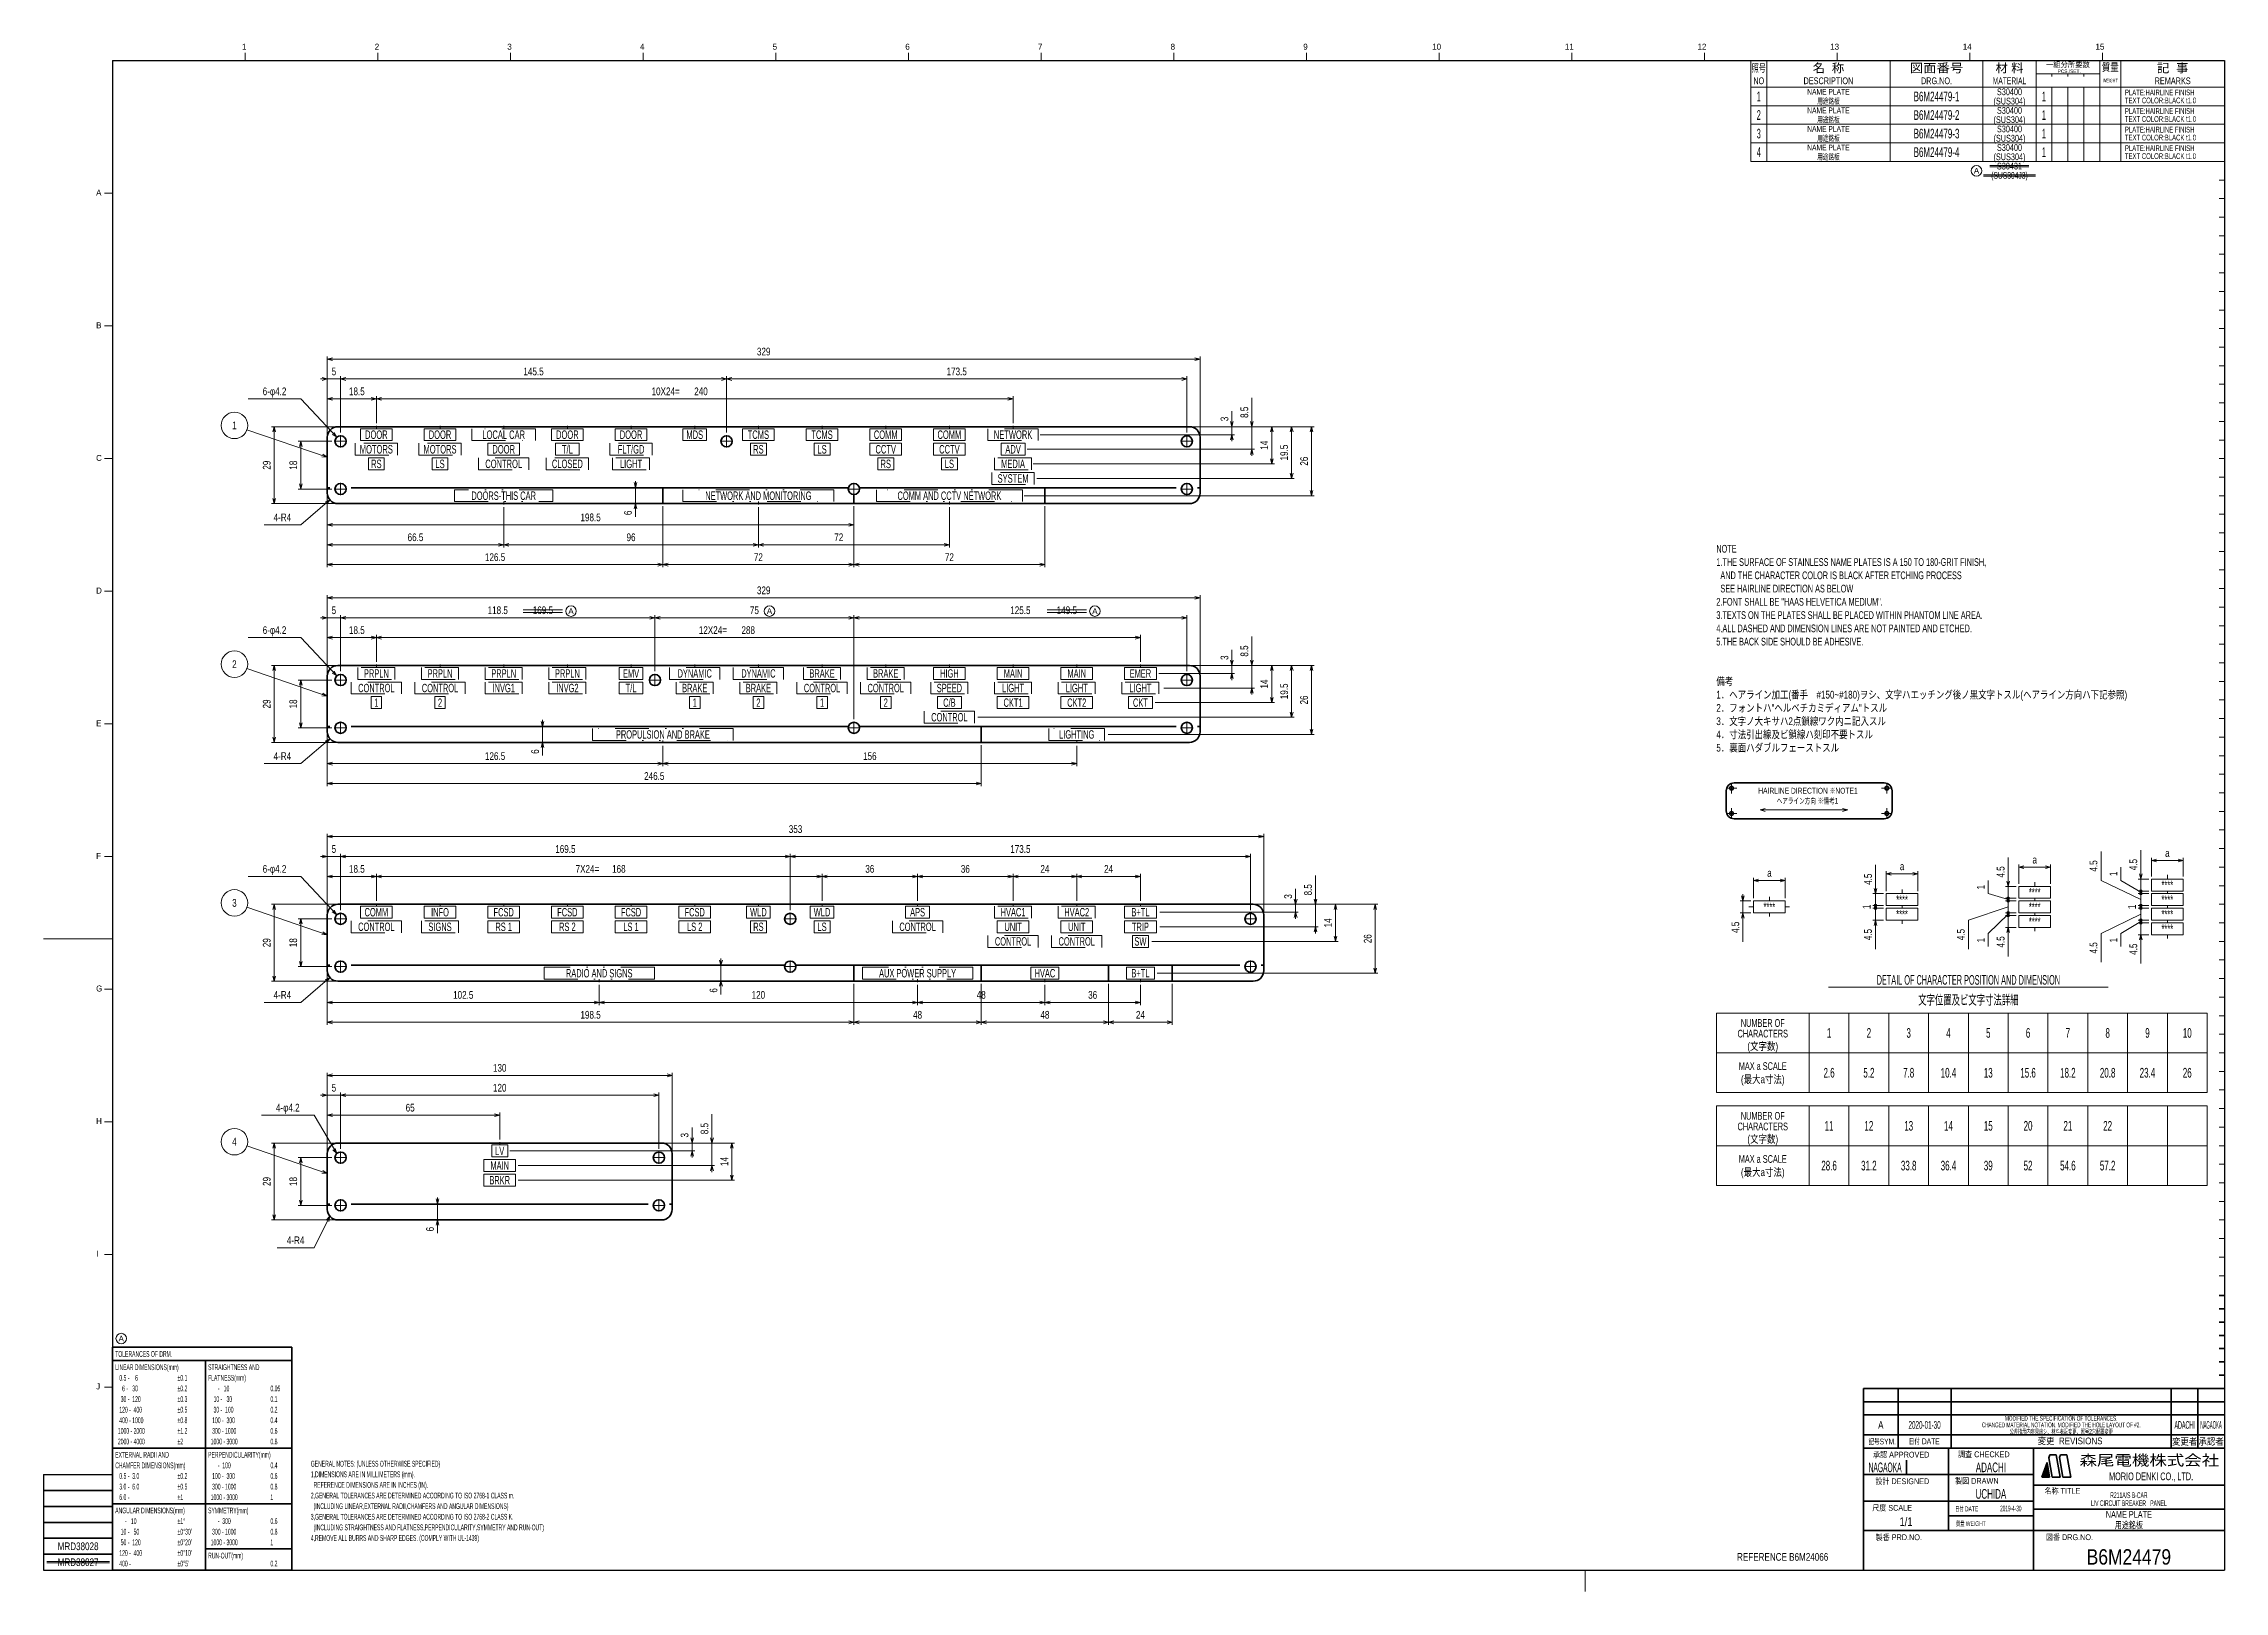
# Model space of a CAD drawing. Header units: millimetres. Extents: x 10 to 832, y 7 to 590.
import ezdxf
from ezdxf.enums import TextEntityAlignment as Align

# ---------------------------------------------------------------- set-up
doc = ezdxf.new("R2010")
doc.units = ezdxf.units.MM
doc.linetypes.add('DASHDOT', pattern=[25.3, 12.7, -6.3, 0, -6.3])
doc.linetypes.add('DIVIDE', pattern=[31.6, 12.7, -6.3, 0, -6.3, 0, -6.3])
for name, color, linetype in [('GR1_03', 7, 'Continuous'), ('GR1_05', 7, 'Continuous'), ('GR1_08', 7, 'Continuous'), ('GR1_15', 7, 'Continuous'), ('GR1_16', 7, 'Continuous'), ('図面枠B6M', 7, 'Continuous'), ('表題、部品表_01', 7, 'Continuous'), ('表題、部品表_02', 7, 'Continuous'), ('表題、部品表_03', 7, 'Continuous')]:
    doc.layers.add(name, color=color, linetype=linetype)
doc.styles.add('HG丸ｺﾞｼｯｸM-PRO', font='')
doc.styles.get('HG丸ｺﾞｼｯｸM-PRO').set_extended_font_data('HG丸ｺﾞｼｯｸM-PRO')

msp = doc.modelspace()

# ---------------------------------------------------------------- texts
at = {"layer": 'GR1_05', "color": 3, "linetype": 'Continuous', "lineweight": 35, "style": 'HG丸ｺﾞｼｯｸM-PRO', "width": 0.7847}
for s, p in [('169.5', (197.69, 374.51)), ('149.5', (395.17, 374.51))]:
    msp.add_text(s, height=2.909, rotation=0, dxfattribs=at).set_placement(p, align=Align.BOTTOM_CENTER)
at = {"layer": 'GR1_05', "color": 3, "linetype": 'Continuous', "lineweight": 35, "style": 'HG丸ｺﾞｼｯｸM-PRO', "width": 0.783793}
msp.add_text('MRD38027', height=2.909, dxfattribs=at).set_placement((22.5, 18), align=Align.MIDDLE_CENTER)
at = {"layer": 'GR1_08', "color": 3, "linetype": 'Continuous', "lineweight": 35, "style": 'HG丸ｺﾞｼｯｸM-PRO'}
for s, height, width, p in [('DOOR', 3.2, 0.60989, (134.92, 443.01)), ('DOOR', 3.2, 0.60989, (158.92, 443.01)), ('LOCAL CAR', 3.2, 0.610005, (182.92, 443.01)), ('DOOR', 3.2, 0.60989, (206.92, 443.01)), ('DOOR', 3.2, 0.60989, (230.92, 443.01)), ('MDS', 3.2, 0.611222, (254.92, 443.01)), ('TCMS', 3.2, 0.610587, (278.92, 443.01)), ('TCMS', 3.2, 0.610587, (302.92, 443.01)), ('COMM', 3.2, 0.609469, (326.92, 443.01)), ('COMM', 3.2, 0.609469, (350.92, 443.01)), ('NETWORK', 3.2, 0.609971, (374.92, 443.01)), ('MOTORS', 3.2, 0.609867, (134.92, 437.51)), ('MOTORS', 3.2, 0.609867, (158.92, 437.51)), ('DOOR', 3.2, 0.60989, (182.92, 437.51)), ('T/L', 3.2, 0.611238, (206.92, 437.51)), ('FLT/GD', 3.2, 0.611526, (230.92, 437.51)), ('RS', 3.2, 0.610797, (278.92, 437.51)), ('LS', 3.2, 0.611972, (302.92, 437.51)), ('CCTV', 3.2, 0.610471, (326.92, 437.51)), ('CCTV', 3.2, 0.610471, (350.92, 437.51)), ('ADV', 3.2, 0.610503, (374.92, 437.51)), ('RS', 3.2, 0.610797, (134.92, 432.01)), ('LS', 3.2, 0.611972, (158.92, 432.01)), ('CONTROL', 3.2, 0.610162, (182.92, 432.01)), ('CLOSED', 3.2, 0.610702, (206.92, 432.01)), ('LIGHT', 3.2, 0.610954, (230.92, 432.01)), ('RS', 3.2, 0.610797, (326.92, 432.01)), ('LS', 3.2, 0.611972, (350.92, 432.01)), ('SYSTEM', 3.2, 0.610516, (374.92, 426.51)), ('MEDIA', 3.2, 0.60941, (374.92, 432.01)), ('DOORS-THIS CAR', 3.1636, 0.610235, (182.92, 420.01)), ('NETWORK AND MONITORING', 3.1636, 0.61012, (278.92, 420.01)), ('COMM AND CCTV NETWORK', 3.1636, 0.61028, (350.92, 420.01)), ('PRPLN', 3.164, 0.610684, (134.92, 353.01)), ('PRPLN', 3.164, 0.610684, (158.92, 353.01)), ('PRPLN', 3.164, 0.610684, (182.92, 353.01)), ('PRPLN', 3.164, 0.610684, (206.92, 353.01)), ('EMV', 3.164, 0.609782, (230.92, 353.01)), ('DYNAMIC', 3.164, 0.609896, (254.92, 353.01)), ('DYNAMIC', 3.164, 0.609896, (278.92, 353.01)), ('BRAKE', 3.164, 0.609842, (302.92, 353.01)), ('BRAKE', 3.164, 0.609842, (326.92, 353.01)), ('HIGH', 3.164, 0.610734, (350.92, 353.01)), ('MAIN', 3.164, 0.609108, (374.92, 353.01)), ('MAIN', 3.164, 0.609108, (398.92, 353.01)), ('EMER', 3.164, 0.60941, (422.92, 353.01)), ('CONTROL', 3.164, 0.610162, (134.92, 347.51)), ('CONTROL', 3.164, 0.610162, (158.92, 347.51)), ('INVG1', 3.164, 0.610189, (182.92, 347.51)), ('INVG2', 3.164, 0.610189, (206.92, 347.51)), ('T/L', 3.164, 0.611238, (230.92, 347.51)), ('BRAKE', 3.164, 0.609842, (254.92, 347.51)), ('BRAKE', 3.164, 0.609842, (278.92, 347.51)), ('CONTROL', 3.164, 0.610162, (302.92, 347.51)), ('CONTROL', 3.164, 0.610162, (326.92, 347.51)), ('SPEED', 3.164, 0.610658, (350.92, 347.51)), ('LIGHT', 3.164, 0.610954, (374.92, 347.51)), ('LIGHT', 3.164, 0.610954, (398.92, 347.51)), ('LIGHT', 3.164, 0.610954, (422.92, 347.51)), ('1', 3.16, 0.60898, (134.92, 342.01)), ('2', 3.16, 0.60898, (158.92, 342.01)), ('1', 3.16, 0.60898, (254.92, 342.01)), ('2', 3.16, 0.60898, (278.92, 342.01)), ('1', 3.16, 0.60898, (302.92, 342.01)), ('2', 3.16, 0.60898, (326.92, 342.01)), ('CONTROL', 3.164, 0.610162, (350.92, 336.51)), ('C/B', 3.164, 0.611491, (350.92, 342.01)), ('CKT1', 3.164, 0.609627, (374.92, 342.01)), ('CKT2', 3.164, 0.609627, (398.92, 342.01)), ('CKT', 3.164, 0.609834, (422.92, 342.01)), ('PROPULSION AND BRAKE', 3.1636, 0.610298, (242.92, 330.01)), ('LIGHTING', 3.164, 0.610789, (398.92, 330.01)), ('COMM', 3.164, 0.609469, (134.92, 263.01)), ('INFO', 3.164, 0.609394, (158.92, 263.01)), ('FCSD', 3.164, 0.611288, (182.92, 263.01)), ('FCSD', 3.164, 0.611288, (206.92, 263.01)), ('FCSD', 3.164, 0.611288, (230.92, 263.01)), ('FCSD', 3.164, 0.611288, (254.92, 263.01)), ('WLD', 3.164, 0.611876, (278.92, 263.01)), ('WLD', 3.164, 0.611876, (302.92, 263.01)), ('APS', 3.164, 0.610104, (338.92, 263.01)), ('HVAC1', 3.164, 0.609886, (374.92, 263.01)), ('HVAC2', 3.164, 0.609886, (398.92, 263.01)), ('B+TL', 3.164, 0.611936, (422.92, 263.01)), ('CONTROL', 3.164, 0.610162, (134.92, 257.51)), ('SIGNS', 3.164, 0.611112, (158.92, 257.51)), ('RS 1', 3.164, 0.610571, (182.92, 257.51)), ('RS 2', 3.164, 0.610571, (206.92, 257.51)), ('LS 1', 3.164, 0.611222, (230.92, 257.51)), ('LS 2', 3.164, 0.611222, (254.92, 257.51)), ('RS', 3.164, 0.610797, (278.92, 257.51)), ('LS', 3.164, 0.611972, (302.92, 257.51)), ('CONTROL', 3.164, 0.610162, (338.92, 257.51)), ('UNIT', 3.164, 0.610424, (374.92, 257.51)), ('UNIT', 3.164, 0.610424, (398.92, 257.51)), ('TRIP', 3.164, 0.609571, (422.92, 257.51)), ('CONTROL', 3.164, 0.610162, (374.92, 252.01)), ('CONTROL', 3.164, 0.610162, (398.92, 252.01)), ('SW', 3.164, 0.611501, (422.92, 252.01)), ('RADIO AND SIGNS', 3.1636, 0.610531, (218.92, 240.01)), ('AUX POWER SUPPLY', 3.1636, 0.610589, (338.92, 240.01)), ('HVAC', 3.164, 0.610094, (386.92, 240.01)), ('B+TL', 3.164, 0.611936, (422.92, 240.01)), ('LV', 3.164, 0.611232, (181.42, 173.01)), ('MAIN', 3.164, 0.609108, (181.42, 167.51)), ('BRKR', 3.164, 0.610352, (181.42, 162.01))]:
    msp.add_text(s, height=height, dxfattribs=dict(at, width=width)).set_placement(p, align=Align.MIDDLE_CENTER)
at = {"layer": 'GR1_15', "color": 3, "linetype": 'Continuous', "lineweight": 35, "style": 'HG丸ｺﾞｼｯｸM-PRO', "width": 0.784542}
for s, p in [('1', (81.42, 446.51)), ('2', (81.42, 356.51)), ('3', (81.42, 266.51)), ('4', (81.42, 176.51))]:
    msp.add_text(s, height=2.91, rotation=0, dxfattribs=at).set_placement(p, align=Align.MIDDLE_CENTER)
at = {"layer": 'GR1_16', "color": 3, "linetype": 'Continuous', "lineweight": 35, "style": 'HG丸ｺﾞｼｯｸM-PRO'}
for s, height, rotation, width, p in [('329', 2.909, 0, 0.784542, (280.92, 472.01)), ('5', 2.91, 0, 0.784542, (118.92, 464.51)), ('18.5', 2.909, 0, 0.784749, (127.57, 457.01)), ('145.5', 2.909, 0, 0.7847, (194.17, 464.51)), ('10X24=', 2.909, 0, 0.783889, (243.96, 457.01)), ('240', 2.909, 0, 0.784542, (257.28, 457.01)), ('173.5', 2.909, 0, 0.7847, (353.67, 464.51)), ('8.5', 2.909, 90, 0.784839, (464.42, 451.45)), ('3', 2.91, 90, 0.784542, (456.92, 448.94)), ('14', 2.909, 90, 0.784542, (471.92, 439.01)), ('19.5', 2.909, 90, 0.784749, (479.42, 436.26)), ('29', 2.909, 90, 0.784542, (95.92, 431.51)), ('18', 2.909, 90, 0.784542, (105.92, 431.51)), ('26', 2.909, 90, 0.784542, (486.92, 433.01)), ('198.5', 2.909, 0, 0.7847, (215.67, 409.51)), ('6', 2.91, 90, 0.784542, (232.07, 413.54)), ('66.5', 2.909, 0, 0.784749, (149.67, 402.01)), ('96', 2.909, 0, 0.784542, (230.92, 402.01)), ('72', 2.909, 0, 0.784542, (309.22, 402.01)), ('126.5', 2.909, 0, 0.7847, (179.67, 394.51)), ('72', 2.909, 0, 0.784542, (278.92, 394.51)), ('72', 2.909, 0, 0.784542, (350.92, 394.51)), ('5', 2.91, 0, 0.784542, (118.92, 374.51)), ('118.5', 2.909, 0, 0.7847, (180.67, 374.51)), ('75', 2.909, 0, 0.784542, (277.42, 374.51)), ('329', 2.909, 0, 0.784542, (280.92, 382.01)), ('125.5', 2.909, 0, 0.7847, (377.67, 374.51)), ('18.5', 2.909, 0, 0.784749, (127.57, 367.01)), ('12X24=', 2.909, 0, 0.783889, (261.77, 367.01)), ('288', 2.909, 0, 0.784542, (275.09, 367.01)), ('8.5', 2.909, 90, 0.784839, (464.42, 361.45)), ('3', 2.91, 90, 0.784542, (456.92, 358.94)), ('14', 2.909, 90, 0.784542, (471.92, 349.01)), ('19.5', 2.909, 90, 0.784749, (479.42, 346.26)), ('29', 2.909, 90, 0.784542, (95.92, 341.51)), ('18', 2.909, 90, 0.784542, (105.92, 341.51)), ('26', 2.909, 90, 0.784542, (486.92, 343.01)), ('126.5', 2.909, 0, 0.7847, (179.67, 319.51)), ('6', 2.91, 90, 0.784542, (197.07, 323.54)), ('156', 2.909, 0, 0.784542, (320.92, 319.51)), ('246.5', 2.909, 0, 0.7847, (239.67, 312.01)), ('5', 2.91, 0, 0.784542, (118.92, 284.51)), ('169.5', 2.909, 0, 0.7847, (206.17, 284.51)), ('353', 2.909, 0, 0.784542, (292.92, 292.01)), ('173.5', 2.909, 0, 0.7847, (377.67, 284.51)), ('18.5', 2.909, 0, 0.784749, (127.57, 277.01)), ('7X24=', 2.909, 0, 0.78375, (214.48, 277.01)), ('168', 2.909, 0, 0.784542, (226.32, 277.01)), ('36', 2.909, 0, 0.784542, (320.92, 277.01)), ('36', 2.909, 0, 0.784542, (356.92, 277.01)), ('24', 2.909, 0, 0.784542, (386.92, 277.01)), ('24', 2.909, 0, 0.784542, (410.92, 277.01)), ('8.5', 2.909, 90, 0.784839, (488.42, 271.45)), ('3', 2.91, 90, 0.784542, (480.92, 268.94)), ('14', 2.909, 90, 0.784542, (495.92, 259.01)), ('29', 2.909, 90, 0.784542, (95.92, 251.51)), ('18', 2.909, 90, 0.784542, (105.92, 251.51)), ('26', 2.909, 90, 0.784542, (510.92, 253.01)), ('102.5', 2.909, 0, 0.7847, (167.67, 229.51)), ('6', 2.91, 90, 0.784542, (264.32, 233.54)), ('120', 2.909, 0, 0.784542, (278.92, 229.51)), ('48', 2.909, 0, 0.784542, (362.92, 229.51)), ('36', 2.909, 0, 0.784542, (404.92, 229.51)), ('198.5', 2.909, 0, 0.7847, (215.67, 222.01)), ('48', 2.909, 0, 0.784542, (338.92, 222.01)), ('48', 2.909, 0, 0.784542, (386.92, 222.01)), ('24', 2.909, 0, 0.784542, (422.92, 222.01)), ('130', 2.909, 0, 0.784542, (181.42, 202.01)), ('5', 2.91, 0, 0.784542, (118.92, 194.51)), ('120', 2.909, 0, 0.784542, (181.42, 194.51)), ('65', 2.909, 0, 0.784542, (147.67, 187.01)), ('8.5', 2.909, 90, 0.784839, (260.92, 181.45)), ('3', 2.91, 90, 0.784542, (253.42, 178.94)), ('14', 2.909, 90, 0.784542, (268.42, 169.01)), ('29', 2.909, 90, 0.784542, (95.92, 161.51)), ('18', 2.909, 90, 0.784542, (105.92, 161.51)), ('6', 2.91, 90, 0.784542, (157.46, 143.54))]:
    msp.add_text(s, height=height, rotation=rotation, dxfattribs=dict(at, width=width)).set_placement(p, align=Align.BOTTOM_CENTER)
for s, width, p in [('6-φ4.2', 0.783565, (96.54, 457.01)), ('4-R4', 0.783129, (99.5, 409.51)), ('6-φ4.2', 0.783565, (96.54, 367.01)), ('4-R4', 0.783129, (99.5, 319.51)), ('6-φ4.2', 0.783565, (96.54, 277.01)), ('4-R4', 0.783129, (99.5, 229.51)), ('4-φ4.2', 0.783565, (101.54, 187.01)), ('4-R4', 0.783129, (104.5, 137.01))]:
    msp.add_text(s, height=2.909, dxfattribs=dict(at, width=width)).set_placement(p, align=Align.BOTTOM_CENTER)
at = {"layer": '図面枠B6M', "color": 3, "linetype": 'Continuous', "lineweight": 35, "style": 'HG丸ｺﾞｼｯｸM-PRO'}
for s, height, width, p in [('CHANGED MATERIAL NOTATION. MODIFIED THE HOLE LAYOUT OF #2.', 1.8182, 0.578107, (770, 69.75)), ('公差指示内容見直シ、材料表記変更、照号2穴配置変更', 1.8182, 0.618988, (770, 67.25)), ('用途銘板', 2.545, 0.741121, (795.5, 32)), ('MRD38028', 2.909, 0.783793, (22.5, 24)), ('REFERENCE B6M24066', 2.9091, 0.783546, (665, 20))]:
    msp.add_text(s, height=height, dxfattribs=dict(at, width=width)).set_placement(p, align=Align.MIDDLE_CENTER)
for s, width, p in [('GENERAL NOTES: (UNLESS OTHERWISE SPECIFIED)', 0.52211, (110.21, 56.22)), ('1,DIMENSIONS ARE IN MILLIMETERS (mm).', 0.522052, (110.21, 52.22)), ('2,GENERAL TOLERANCES ARE DETERMINED ACCORDING TO ISO 2768-1 CLASS m.', 0.522186, (110.21, 44.22)), ('  REFERENCE DIMENSIONS ARE IN INCHES (IN).', 0.522009, (110.21, 48.22)), ('3,GENERAL TOLERANCES ARE DETERMINED ACCORDING TO ISO 2768-2 CLASS K.', 0.52223, (110.21, 36.22)), ('  (INCLUDING LINEAR,EXTERNAL RADII,CHAMFERS AND ANGULAR DIMENSIONS)', 0.522355, (110.21, 40.22)), ('4,REMOVE ALL BURRS AND SHARP EDGES. (COMPLY WITH UL-1439)', 0.52235, (110.21, 28.22)), ('  (INCLUDING STRAIGHTNESS AND FLATNESS,PERPENDICULARITY,SYMMETRY AND RUN-OUT)', 0.522087, (110.21, 32.22))]:
    msp.add_text(s, height=2.1818, dxfattribs=dict(at, width=width)).set_placement(p, align=Align.TOP_LEFT)
at = {"layer": '表題、部品表_01', "color": 3, "linetype": 'Continuous', "lineweight": 35, "style": 'HG丸ｺﾞｼｯｸM-PRO'}
for s, height, width, p in [('1.THE SURFACE OF STAINLESS NAME PLATES IS A 150 TO 180-GRIT FINISH,', 2.9091, 0.651906, (640, 395)), ('NOTE', 2.909, 0.651162, (640, 400)), ('  AND THE CHARACTER COLOR IS BLACK AFTER ETCHING PROCESS', 2.9091, 0.651822, (640, 390)), ('  SEE HAIRLINE DIRECTION AS BELOW', 2.9091, 0.6519, (640, 385)), ('2.FONT SHALL BE "HAAS HELVETICA MEDIUM".', 2.9091, 0.651802, (640, 380)), ('4.ALL DASHED AND DIMENSION LINES ARE NOT PAINTED AND ETCHED.', 2.9091, 0.651815, (640, 370)), ('3.TEXTS ON THE PLATES SHALL BE PLACED WITHIN PHANTOM LINE AREA.', 2.9091, 0.651427, (640, 375)), ('5.THE BACK SIDE SHOULD BE ADHESIVE.', 2.9091, 0.651629, (640, 365)), ('備考', 2.909, 0.781842, (640, 350)), ('1．ヘアライン加工(番手\u3000#150~#180)ヲシ、文字ハエッチング後ノ黒文字トスル(ヘアライン方向ハ下記参照)', 2.9091, 0.782186, (640, 345)), ('2．フォントハ"ヘルベチカミディアム"トスル', 2.9091, 0.782039, (640, 340)), ('4．寸法引出線及ビ鎖線ハ刻印不要トスル', 2.9091, 0.781949, (640, 330)), ('3．文字ノ大キサハ2点鎖線ワク内ニ記入スル', 2.9091, 0.782038, (640, 335)), ('5．裏面ハダブルフェーストスル', 2.9091, 0.781978, (640, 325))]:
    msp.add_text(s, height=height, dxfattribs=dict(at, width=width)).set_placement(p, align=Align.MIDDLE_LEFT)
for s, width, p in [('HAIRLINE DIRECTION ※NOTE1', 0.69259, (674.53, 307.06)), ('ヘアライン方向 ※備考1', 0.692024, (674.38, 303.25))]:
    msp.add_text(s, height=2.1818, dxfattribs=dict(at, width=width)).set_placement(p, align=Align.BOTTOM_CENTER)
for s, height, rotation, width, p in [('a', 2.91, 0, 0.783015, (710, 278)), ('4.5', 2.909, 90, 0.784839, (749.5, 278.19)), ('a', 2.91, 0, 0.783015, (760, 280.5)), ('4.5', 2.909, 90, 0.784839, (784.5, 280.44)), ('4.5', 2.909, 90, 0.784839, (799.5, 280.94)), ('a', 2.91, 0, 0.783015, (810, 283)), ('a', 2.91, 0, 0.783015, (660, 275.5)), ('4.5', 2.909, 90, 0.784839, (699.5, 275.44)), ('1', 2.91, 90, 0.784542, (742, 272.48)), ('1', 2.91, 90, 0.784542, (792, 277.48)), ('1', 2.91, 90, 0.784542, (699, 265)), ('1', 2.91, 90, 0.784542, (799, 265)), ('4.5', 2.909, 90, 0.784839, (649.5, 257.31)), ('4.5', 2.909, 90, 0.784839, (699.5, 254.56)), ('4.5', 2.909, 90, 0.784839, (734.5, 254.56)), ('1', 2.91, 90, 0.784542, (742, 252.52)), ('4.5', 2.909, 90, 0.784839, (749.5, 251.81)), ('4.5', 2.909, 90, 0.784839, (784.5, 249.56)), ('1', 2.91, 90, 0.784542, (792, 252.52)), ('4.5', 2.909, 90, 0.784839, (799.5, 249.06))]:
    msp.add_text(s, height=height, rotation=rotation, dxfattribs=dict(at, width=width)).set_placement(p, align=Align.BOTTOM_CENTER)
for s, height, width, p in [('****', 3.273, 0.594076, (660, 265)), ('DETAIL OF CHARACTER POSITION AND DIMENSION', 3.6364, 0.522091, (735, 237.5)), ('文字位置及ビ文字寸法詳細', 3.6364, 0.618958, (735, 230)), ('1', 3.64, 0.619953, (682.5, 217.5)), ('2', 3.64, 0.619953, (697.5, 217.5)), ('3', 3.64, 0.619953, (712.5, 217.5)), ('4', 3.64, 0.619953, (727.5, 217.5)), ('5', 3.64, 0.619953, (742.5, 217.5)), ('6', 3.64, 0.619953, (757.5, 217.5)), ('7', 3.64, 0.619953, (772.5, 217.5)), ('8', 3.64, 0.619953, (787.5, 217.5)), ('9', 3.64, 0.619953, (802.5, 217.5)), ('10', 3.636, 0.619953, (817.5, 217.5)), ('2.6', 3.636, 0.618723, (682.5, 202.5)), ('5.2', 3.636, 0.618723, (697.5, 202.5)), ('7.8', 3.636, 0.618723, (712.5, 202.5)), ('10.4', 3.636, 0.619098, (727.5, 202.5)), ('13', 3.636, 0.619953, (742.5, 202.5)), ('15.6', 3.636, 0.619098, (757.5, 202.5)), ('18.2', 3.636, 0.619098, (772.5, 202.5)), ('20.8', 3.636, 0.619098, (787.5, 202.5)), ('23.4', 3.636, 0.619098, (802.5, 202.5)), ('26', 3.636, 0.619953, (817.5, 202.5)), ('11', 3.636, 0.619953, (682.5, 182.5)), ('12', 3.636, 0.619953, (697.5, 182.5)), ('13', 3.636, 0.619953, (712.5, 182.5)), ('14', 3.636, 0.619953, (727.5, 182.5)), ('15', 3.636, 0.619953, (742.5, 182.5)), ('20', 3.636, 0.619953, (757.5, 182.5)), ('21', 3.636, 0.619953, (772.5, 182.5)), ('22', 3.636, 0.619953, (787.5, 182.5)), ('28.6', 3.636, 0.619098, (682.5, 167.5)), ('31.2', 3.636, 0.619098, (697.5, 167.5)), ('33.8', 3.636, 0.619098, (712.5, 167.5)), ('36.4', 3.636, 0.619098, (727.5, 167.5)), ('39', 3.636, 0.619953, (742.5, 167.5)), ('52', 3.636, 0.619953, (757.5, 167.5)), ('54.6', 3.636, 0.619098, (772.5, 167.5)), ('57.2', 3.636, 0.619098, (787.5, 167.5))]:
    msp.add_text(s, height=height, dxfattribs=dict(at, width=width)).set_placement(p, align=Align.MIDDLE_CENTER)
at = {"layer": '表題、部品表_03', "color": 3, "linetype": 'Continuous', "lineweight": 35, "style": 'HG丸ｺﾞｼｯｸM-PRO'}
for s, height, width, p in [('1', 3.64, 0.521199, (656, 570.5)), ('NAME PLATE', 2.182, 0.692312, (682.25, 572.25)), ('用途銘板', 2.182, 0.692256, (682.25, 568.75)), ('B6M24479-1', 3.636, 0.619572, (723, 570.5)), ('(SUS304)', 2.545, 0.740651, (750.5, 568.75)), ('S30400', 2.545, 0.740904, (750.5, 572.25)), ('1', 3.64, 0.576062, (763.5, 570.5)), ('2', 3.64, 0.521199, (656, 563.5)), ('NAME PLATE', 2.182, 0.692312, (682.25, 565.25)), ('NAME PLATE', 2.182, 0.692312, (682.25, 558.25)), ('用途銘板', 2.182, 0.692256, (682.25, 561.75)), ('B6M24479-2', 3.636, 0.619572, (723, 563.5)), ('(SUS304)', 2.545, 0.740651, (750.5, 561.75)), ('S30400', 2.545, 0.740904, (750.5, 565.25)), ('S30400', 2.545, 0.740904, (750.5, 558.25)), ('1', 3.64, 0.576062, (763.5, 563.5)), ('4', 3.64, 0.521199, (656, 549.5)), ('3', 3.64, 0.521199, (656, 556.5)), ('NAME PLATE', 2.182, 0.692312, (682.25, 551.25)), ('用途銘板', 2.182, 0.692256, (682.25, 554.75)), ('B6M24479-3', 3.636, 0.619572, (723, 556.5)), ('B6M24479-4', 3.636, 0.619572, (723, 549.5)), ('(SUS304)', 2.545, 0.740651, (750.5, 554.75)), ('S30400', 2.545, 0.740904, (750.5, 551.25)), ('1', 3.64, 0.576062, (763.5, 556.5)), ('1', 3.64, 0.576062, (763.5, 549.5)), ('用途銘板', 2.182, 0.692256, (682.25, 547.75)), ('(SUS304)', 2.545, 0.740651, (750.5, 547.75))]:
    msp.add_text(s, height=height, dxfattribs=dict(at, width=width)).set_placement(p, align=Align.MIDDLE_CENTER)
for s, width, p in [('TEXT COLOR:BLACK t1.0', 0.618279, (794, 569)), ('PLATE:HAIRLINE FINISH', 0.619089, (794, 572)), ('TEXT COLOR:BLACK t1.0', 0.618279, (794, 562)), ('PLATE:HAIRLINE FINISH', 0.619089, (794, 565)), ('PLATE:HAIRLINE FINISH', 0.619089, (794, 558)), ('TEXT COLOR:BLACK t1.0', 0.618279, (794, 555)), ('PLATE:HAIRLINE FINISH', 0.619089, (794, 551)), ('TEXT COLOR:BLACK t1.0', 0.618279, (794, 548))]:
    msp.add_text(s, height=2.1818, dxfattribs=dict(at, width=width)).set_placement(p, align=Align.MIDDLE_LEFT)

# ---------------------------------------------------------------- blocks, each defined once
blk = doc.blocks.new('BLKF023')
at = {"layer": '図面枠B6M', "color": 2, "linetype": 'Continuous', "lineweight": 25}
for p, q in [((35.5, 584), (35.5, 15)), ((35.5, 584), (831.5, 584)), ((831.5, 584), (831.5, 15)), ((9.5, 51), (9.5, 15)), ((9.5, 51), (35.5, 51)), ((9.5, 15), (831.5, 15))]:
    blk.add_line(p, q, dxfattribs=at)
at = {"layer": '図面枠B6M', "color": 4, "linetype": 'Continuous', "lineweight": 13}
for p, q in [((85.5, 587), (85.5, 584)), ((135.5, 587), (135.5, 584)), ((185.5, 587), (185.5, 584)), ((235.5, 587), (235.5, 584)), ((285.5, 587), (285.5, 584)), ((335.5, 587), (335.5, 584)), ((385.5, 587), (385.5, 584)), ((435.5, 587), (435.5, 584)), ((485.5, 587), (485.5, 584)), ((535.5, 587), (535.5, 584)), ((585.5, 587), (585.5, 584)), ((635.5, 587), (635.5, 584)), ((685.5, 587), (685.5, 584)), ((735.5, 587), (735.5, 584)), ((785.5, 587), (785.5, 584)), ((829.5, 567), (831.5, 567)), ((829.5, 560), (831.5, 560)), ((829.5, 553), (831.5, 553)), ((829.5, 546), (831.5, 546)), ((829.5, 539), (831.5, 539)), ((32.5, 534), (35.5, 534)), ((829.5, 532), (831.5, 532)), ((829.5, 525), (831.5, 525)), ((829.5, 518), (831.5, 518)), ((829.5, 511), (831.5, 511)), ((829.5, 504), (831.5, 504)), ((829.5, 497), (831.5, 497)), ((829.5, 490), (831.5, 490)), ((32.5, 484), (35.5, 484)), ((829.5, 483), (831.5, 483)), ((829.5, 476), (831.5, 476)), ((829.5, 469), (831.5, 469)), ((829.5, 462), (831.5, 462)), ((829.5, 455), (831.5, 455)), ((829.5, 448), (831.5, 448)), ((829.5, 441), (831.5, 441)), ((32.5, 434), (35.5, 434)), ((829.5, 434), (831.5, 434)), ((829.5, 427), (831.5, 427)), ((829.5, 420), (831.5, 420)), ((829.5, 413), (831.5, 413)), ((829.5, 406), (831.5, 406)), ((829.5, 399), (831.5, 399)), ((829.5, 392), (831.5, 392)), ((32.5, 384), (35.5, 384)), ((829.5, 385), (831.5, 385)), ((829.5, 378), (831.5, 378)), ((829.5, 371), (831.5, 371)), ((829.5, 364), (831.5, 364)), ((829.5, 357), (831.5, 357)), ((829.5, 350), (831.5, 350)), ((829.5, 343), (831.5, 343)), ((32.5, 334), (35.5, 334)), ((829.5, 336), (831.5, 336)), ((829.5, 329), (831.5, 329)), ((829.5, 322), (831.5, 322)), ((829.5, 315), (831.5, 315)), ((829.5, 308), (831.5, 308)), ((829.5, 301), (831.5, 301)), ((829.5, 294), (831.5, 294)), ((32.5, 284), (35.5, 284)), ((829.5, 287), (831.5, 287)), ((829.5, 280), (831.5, 280)), ((829.5, 273), (831.5, 273)), ((829.5, 266), (831.5, 266)), ((829.5, 259), (831.5, 259)), ((9.5, 253), (35.5, 253)), ((829.5, 252), (831.5, 252)), ((829.5, 245), (831.5, 245)), ((32.5, 234), (35.5, 234)), ((829.5, 238), (831.5, 238)), ((829.5, 231), (831.5, 231)), ((829.5, 224), (831.5, 224)), ((829.5, 217), (831.5, 217)), ((829.5, 210), (831.5, 210)), ((829.5, 203), (831.5, 203)), ((829.5, 196), (831.5, 196)), ((32.5, 184), (35.5, 184)), ((829.5, 189), (831.5, 189)), ((829.5, 182), (831.5, 182)), ((829.5, 175), (831.5, 175)), ((829.5, 168), (831.5, 168)), ((829.5, 161), (831.5, 161)), ((829.5, 154), (831.5, 154)), ((829.5, 147), (831.5, 147)), ((829.5, 140), (831.5, 140)), ((32.5, 134), (35.5, 134)), ((829.5, 133), (831.5, 133)), ((829.5, 126), (831.5, 126)), ((32.5, 84), (35.5, 84)), ((590.5, 7), (590.5, 15))]:
    blk.add_line(p, q, dxfattribs=at)
at = {"layer": '図面枠B6M', "color": 3, "linetype": 'Continuous', "lineweight": 35}
for p, q in [((831.5, 118.5), (829.5, 118.5)), ((831.5, 113.5), (829.5, 113.5)), ((831.5, 108.5), (829.5, 108.5)), ((831.5, 103.5), (829.5, 103.5)), ((831.5, 98.5), (829.5, 98.5)), ((831.5, 93.5), (829.5, 93.5)), ((695.5, 83.5), (831.5, 83.5)), ((695.5, 83.5), (695.5, 15)), ((708.5, 83.5), (708.5, 61)), ((728.5, 61), (728.5, 83.5)), ((811.5, 83.5), (811.5, 61)), ((821.5, 83.5), (821.5, 61)), ((831.5, 88.5), (829.5, 88.5)), ((695.5, 78.5), (831.5, 78.5)), ((695.5, 73.5), (831.5, 73.5)), ((695.5, 66), (831.5, 66)), ((695.5, 61), (831.5, 61)), ((727.5, 61), (727.5, 30)), ((759.5, 61), (759.5, 15)), ((765.34, 57.4), (765.73, 58.5)), ((765.73, 58.5), (768.14, 58.5)), ((769.64, 50), (768.14, 58.5)), ((769.68, 58.5), (769.32, 57.51)), ((769.68, 58.5), (772.14, 58.5)), ((773.64, 50), (772.14, 58.5)), ((695.5, 51), (759.5, 51)), ((711.73, 56.5), (711.73, 51)), ((762.64, 50), (764.66, 55.55)), ((762.64, 50), (765.64, 50)), ((762.66, 50), (765.19, 52.53)), ((762.71, 50.19), (765.17, 52.65)), ((762.79, 50.41), (765.15, 52.77)), ((762.8, 50), (765.21, 52.41)), ((762.87, 50.64), (765.13, 52.89)), ((762.94, 50), (765.24, 52.29)), ((762.95, 50.86), (765.11, 53.01)), ((763.04, 51.08), (765.09, 53.13)), ((763.08, 50), (765.26, 52.17)), ((763.12, 51.3), (765.07, 53.25)), ((763.2, 51.53), (765.05, 53.37)), ((763.22, 50), (765.28, 52.05)), ((763.28, 51.75), (765.02, 53.49)), ((763.36, 51.97), (765, 53.61)), ((763.36, 50), (765.3, 51.93)), ((763.44, 52.19), (764.98, 53.73)), ((763.51, 50), (765.32, 51.81)), ((763.52, 52.42), (764.96, 53.86)), ((763.6, 52.64), (764.94, 53.98)), ((763.65, 50), (765.34, 51.69)), ((763.68, 52.86), (764.92, 54.1)), ((763.76, 53.08), (764.9, 54.22)), ((763.79, 50), (765.36, 51.57)), ((763.84, 53.31), (764.88, 54.34)), ((763.93, 53.53), (764.85, 54.46)), ((763.93, 50), (765.38, 51.45)), ((764.01, 53.75), (764.83, 54.58)), ((764.07, 50), (765.41, 51.33)), ((764.09, 53.97), (764.81, 54.7)), ((764.17, 54.19), (764.79, 54.82)), ((764.21, 50), (765.43, 51.21)), ((764.25, 54.42), (764.77, 54.94)), ((764.33, 54.64), (764.75, 55.06)), ((764.35, 50), (765.45, 51.09)), ((764.41, 54.86), (764.73, 55.18)), ((764.49, 55.08), (764.71, 55.3)), ((764.5, 50), (765.47, 50.97)), ((764.57, 55.31), (764.68, 55.42)), ((764.64, 50), (765.49, 50.85)), ((764.65, 55.53), (764.66, 55.54)), ((765.64, 50), (764.66, 55.55)), ((764.78, 50), (765.51, 50.73)), ((764.92, 50), (765.53, 50.61)), ((765.06, 50), (765.55, 50.49)), ((765.2, 50), (765.58, 50.37)), ((766.64, 50), (765.34, 57.4)), ((765.34, 50), (765.6, 50.25)), ((765.49, 50), (765.62, 50.13)), ((765.63, 50), (765.64, 50.01)), ((766.64, 50), (769.64, 50)), ((770.64, 50), (769.32, 57.51)), ((770.64, 50), (773.64, 50)), ((9.5, 45), (35.5, 45)), ((759.5, 47), (831.5, 47)), ((9.5, 39), (35.5, 39)), ((9.5, 33), (35.5, 33)), ((695.5, 41), (759.5, 41)), ((727.5, 35.5), (759.5, 35.5)), ((759.5, 38), (831.5, 38)), ((9.5, 27), (35.5, 27)), ((695.5, 30), (831.5, 30)), ((9.5, 21), (35.5, 21))]:
    blk.add_line(p, q, dxfattribs=at)
at = {"layer": '図面枠B6M', "color": 4, "linetype": 'Continuous', "lineweight": 13, "style": 'HG丸ｺﾞｼｯｸM-PRO'}
for s, height, width, p in [('1', 2.25, 1.003994, (84.29, 587.45)), ('2', 2.25, 1.003994, (134.3, 587.45)), ('3', 2.25, 1.003994, (184.29, 587.45)), ('4', 2.25, 1.003994, (234.29, 587.45)), ('5', 2.25, 1.003994, (284.29, 587.45)), ('6', 2.25, 1.003994, (334.29, 587.45)), ('7', 2.25, 1.003994, (384.29, 587.45)), ('8', 2.25, 1.003994, (434.29, 587.45)), ('9', 2.25, 1.003994, (484.29, 587.45)), ('10', 2.255, 1.003994, (532.9, 587.45)), ('11', 2.255, 1.003994, (582.9, 587.45)), ('12', 2.255, 1.003994, (632.9, 587.45)), ('13', 2.255, 1.003994, (682.9, 587.45)), ('14', 2.255, 1.003994, (732.9, 587.45)), ('15', 2.255, 1.003994, (782.9, 587.45)), ('A', 2.25, 1.002405, (29.29, 532.45)), ('B', 2.25, 1.004704, (29.29, 482.45)), ('C', 2.25, 1.001214, (29.29, 432.45)), ('D', 2.25, 1.002334, (29.29, 382.45)), ('E', 2.25, 1.001589, (29.29, 332.45)), ('F', 2.25, 0.998986, (29.29, 282.45)), ('G', 2.25, 1.003714, (29.29, 232.45)), ('H', 2.25, 1.00207, (29.29, 182.45)), ('I', 2.25, 1.00207, (29.29, 132.45)), ('J', 2.25, 1.005117, (29.29, 82.45))]:
    blk.add_text(s, height=height, dxfattribs=dict(at, width=width)).set_placement(p, align=Align.BOTTOM_LEFT)
for s, height, width, p in [('記号SYM.', 2.182, 0.69227, (702.53, 63.49)), ('承認 APPROVED', 2.1818, 0.863151, (709.71, 58.54)), ('日付 DATE', 2.182, 0.692507, (718.37, 63.58)), ('調査 CHECKED', 2.182, 0.863174, (740.84, 58.67)), ('変更  REVISIONS', 2.5455, 0.887352, (773.35, 63.72)), ('変更者', 2.545, 0.887717, (816.5, 63.5)), ('承認者', 2.545, 0.887717, (826.5, 63.5)), ('設計 DESIGNED', 2.1818, 0.862613, (710.11, 48.51)), ('製図 DRAWN', 2.182, 0.863099, (738.2, 48.65)), ('名称 TITLE', 2.182, 0.862489, (770.47, 44.87)), ('尺度 SCALE', 2.182, 0.862581, (706.28, 38.49)), ('日付 DATE', 1.818, 0.618255, (734.38, 38.09)), ('質量 WEIGHT', 1.818, 0.618812, (735.96, 32.55)), ('製番 PRD.NO.', 2.182, 0.863299, (708.79, 27.41)), ('図番 DRG.NO.', 2.182, 0.863083, (773.12, 27.42))]:
    blk.add_text(s, height=height, dxfattribs=dict(at, width=width)).set_placement(p, align=Align.MIDDLE_CENTER)
at = {"layer": '図面枠B6M', "color": 2, "linetype": 'Continuous', "lineweight": 25, "style": 'HG丸ｺﾞｼｯｸM-PRO', "width": 1.206081}
blk.add_text('森尾電機株式会社', height=4, dxfattribs=at).set_placement((803.22, 56.43), align=Align.MIDDLE_CENTER)
at = {"layer": '図面枠B6M', "color": 3, "linetype": 'Continuous', "lineweight": 35, "style": 'HG丸ｺﾞｼｯｸM-PRO', "width": 0.652197}
blk.add_text('MORIO DENKI CO., LTD.', height=2.9091, dxfattribs=at).set_placement((803.88, 50.36), align=Align.MIDDLE_CENTER)
blk = doc.blocks.new('BLKF024')
at = {"layer": '図面枠B6M', "color": 3, "linetype": 'Continuous', "lineweight": 35, "style": 'HG丸ｺﾞｼｯｸM-PRO'}
for s, height, width, p in [('A', 2.91, 0.782973, (702, 69.75)), ('2020-01-30', 2.909, 0.488281, (718.5, 69.75)), ('MODIFIED THE SPECIFICATION OF TOLERANCES.', 1.8182, 0.578365, (770, 72.25)), ('ADACHI', 2.909, 0.415454, (816.5, 69.75)), ('NAGAOKA', 2.909, 0.334453, (826.5, 69.75)), ('NAGAOKA', 3.636, 0.414524, (703.61, 53.75)), ('ADACHI', 3.636, 0.619335, (743.5, 53.75)), ('UCHIDA', 3.636, 0.61989, (743.5, 43.75)), ('L/V CIRCUIT BREAKER\u3000PANEL', 2.1818, 0.522183, (795.5, 40.25)), ('R211A/S B-CAR', 2.1818, 0.521847, (795.5, 43.25)), ('1/1', 3.273, 0.80628, (711.5, 33.25)), ('2019-4-30', 2.182, 0.482367, (751, 38.25)), ('NAME PLATE', 2.545, 0.742249, (795.5, 36)), ('B6M24479', 5.818, 0.845653, (795.5, 20))]:
    blk.add_text(s, height=height, dxfattribs=dict(at, width=width)).set_placement(p, align=Align.MIDDLE_CENTER)
blk = doc.blocks.new('BLKF025')
at = {"layer": '表題、部品表_02', "color": 4, "linetype": 'Continuous', "lineweight": 13}
for p, q in [((653, 574), (653, 567)), ((653, 574), (831.5, 574)), ((659, 574), (659, 567)), ((705.5, 574), (705.5, 567)), ((740.5, 574), (740.5, 567)), ((760.5, 574), (760.5, 567)), ((766.5, 574), (766.5, 567)), ((772.5, 574), (772.5, 567)), ((778.5, 567), (778.5, 574)), ((784.5, 574), (784.5, 567)), ((792.5, 574), (792.5, 567)), ((831.5, 574), (831.5, 567)), ((653, 567), (831.5, 567))]:
    blk.add_line(p, q, dxfattribs=at)
blk = doc.blocks.new('BLKF027')
at = {"layer": '表題、部品表_02', "color": 4, "linetype": 'Continuous', "lineweight": 13}
for p, q in [((653, 567), (653, 560)), ((653, 567), (831.5, 567)), ((653, 560), (831.5, 560)), ((659, 567), (659, 560)), ((705.5, 567), (705.5, 560)), ((740.5, 567), (740.5, 560)), ((760.5, 567), (760.5, 560)), ((766.5, 567), (766.5, 560)), ((772.5, 567), (772.5, 560)), ((778.5, 560), (778.5, 567)), ((784.5, 567), (784.5, 560)), ((792.5, 567), (792.5, 560)), ((831.5, 567), (831.5, 560))]:
    blk.add_line(p, q, dxfattribs=at)
blk = doc.blocks.new('BLKF029')
at = {"layer": '表題、部品表_02', "color": 4, "linetype": 'Continuous', "lineweight": 13}
for p, q in [((653, 560), (653, 553)), ((653, 560), (831.5, 560)), ((659, 560), (659, 553)), ((705.5, 560), (705.5, 553)), ((740.5, 560), (740.5, 553)), ((760.5, 560), (760.5, 553)), ((766.5, 560), (766.5, 553)), ((772.5, 560), (772.5, 553)), ((778.5, 553), (778.5, 560)), ((784.5, 560), (784.5, 553)), ((792.5, 560), (792.5, 553)), ((831.5, 560), (831.5, 553)), ((653, 553), (831.5, 553))]:
    blk.add_line(p, q, dxfattribs=at)
blk = doc.blocks.new('BLKF031')
at = {"layer": '表題、部品表_02', "color": 4, "linetype": 'Continuous', "lineweight": 13}
for p, q in [((653, 553), (653, 546)), ((653, 553), (831.5, 553)), ((659, 553), (659, 546)), ((705.5, 553), (705.5, 546)), ((740.5, 553), (740.5, 546)), ((760.5, 553), (760.5, 546)), ((766.5, 553), (766.5, 546)), ((772.5, 553), (772.5, 546)), ((778.5, 546), (778.5, 553)), ((784.5, 553), (784.5, 546)), ((792.5, 553), (792.5, 546)), ((831.5, 553), (831.5, 546)), ((653, 546), (831.5, 546))]:
    blk.add_line(p, q, dxfattribs=at)
blk = doc.blocks.new('BLKF033')
at = {"layer": '表題、部品表_01', "color": 3, "linetype": 'Continuous', "lineweight": 35}
for p, q in [((643.75, 301.25), (643.75, 308.75)), ((703.25, 311.75), (646.75, 311.75)), ((706.25, 301.25), (706.25, 308.75)), ((703.25, 298.25), (646.75, 298.25))]:
    blk.add_line(p, q, dxfattribs=at)
at = {"layer": '表題、部品表_01', "color": 4, "linetype": 'DASHDOT', "lineweight": 13}
for p, q in [((647.7, 309.75), (643.8, 309.75)), ((645.75, 307.8), (645.75, 311.7)), ((706.2, 309.75), (702.3, 309.75)), ((704.25, 307.8), (704.25, 311.7)), ((647.7, 300.25), (643.8, 300.25)), ((645.75, 298.3), (645.75, 302.2)), ((706.2, 300.25), (702.3, 300.25)), ((704.25, 298.3), (704.25, 302.2))]:
    blk.add_line(p, q, dxfattribs=at)
at = {"layer": '表題、部品表_01', "color": 3, "linetype": 'Continuous', "lineweight": 35}
for centre in [(645.75, 309.75), (704.25, 309.75), (645.75, 300.25), (704.25, 300.25)]:
    blk.add_circle(centre, 0.7, dxfattribs=at)
for centre, start, end in [((646.75, 308.75), 90, 180), ((703.25, 308.75), 0, 90), ((646.75, 301.25), 180, 270), ((703.25, 301.25), 270, 0)]:
    blk.add_arc(centre, 3, start, end, dxfattribs=at)
blk = doc.blocks.new('FXTIP_ARROW_S')
at = {"color": 0, "linetype": 'Continuous', "lineweight": -2}
for q in [(-1, 0), (-0.97, 0.26), (-0.97, -0.26)]:
    blk.add_line((0, 0), q, dxfattribs=at)
blk = doc.blocks.new('FXTIP_ARROW_E')
at = {"color": 0, "linetype": 'Continuous', "lineweight": -2}
for q in [(-1, 0), (-0.97, 0.26), (-0.97, -0.26)]:
    blk.add_line((0, 0), q, dxfattribs=at)
blk = doc.blocks.new('BLKF035')
at = {"layer": '表題、部品表_01', "color": 4, "linetype": 'DIVIDE', "lineweight": 13}
for p, q in [((654, 267.25), (666, 267.25)), ((654, 262.75), (654, 267.25)), ((666, 267.25), (666, 262.75)), ((666, 262.75), (654, 262.75))]:
    blk.add_line(p, q, dxfattribs=at)
blk = doc.blocks.new('BLKF034')
at = {"layer": '表題、部品表_01', "color": 4, "linetype": 'DASHDOT', "lineweight": 13}
for p, q in [((654, 265), (652.26, 265)), ((660, 268.76), (660, 267.25)), ((667.53, 265), (666, 265)), ((660, 262.75), (660, 261.37))]:
    blk.add_line(p, q, dxfattribs=at)
at = {"layer": '表題、部品表_01', "color": 4, "linetype": 'DIVIDE', "lineweight": 13}
blk.add_blockref('BLKF035', (0, 0), dxfattribs=at)
blk = doc.blocks.new('BLKF037')
at = {"layer": '表題、部品表_01', "color": 4, "linetype": 'DASHDOT', "lineweight": 13}
for p, q in [((710, 271.59), (710, 270)), ((710, 265.5), (710, 264.5)), ((710, 260), (710, 258.59))]:
    blk.add_line(p, q, dxfattribs=at)
at = {"layer": '表題、部品表_01', "color": 4, "linetype": 'DIVIDE', "lineweight": 13}
for p, q in [((716, 270), (704, 270)), ((704, 270), (704, 265.5)), ((704, 265.5), (716, 265.5)), ((704, 264.5), (716, 264.5)), ((704, 264.5), (704, 260)), ((716, 265.5), (716, 270)), ((716, 260), (716, 264.5)), ((704, 260), (716, 260))]:
    blk.add_line(p, q, dxfattribs=at)
blk = doc.blocks.new('BLKF036')
at = {"layer": '表題、部品表_01', "color": 4, "linetype": 'DIVIDE', "lineweight": 13}
blk.add_blockref('BLKF037', (0, 0), dxfattribs=at)
at = {"layer": '表題、部品表_01', "color": 3, "linetype": 'Continuous', "lineweight": 35, "style": 'HG丸ｺﾞｼｯｸM-PRO', "width": 0.594076}
for p in [(710, 267.75), (710, 262.25)]:
    blk.add_text('****', height=3.273, dxfattribs=at).set_placement(p, align=Align.MIDDLE_CENTER)
blk = doc.blocks.new('FXTIP_BLACKDOT_E')
at = {"color": 0, "linetype": 'Continuous', "lineweight": -2}
blk.add_line((0, 0), (-1, 0), dxfattribs=at)
at = {"color": 0, "linetype": 'Continuous', "lineweight": -2, "const_width": 0.25}
blk.add_lwpolyline([(-0.125, 0, 1), (0.125, 0, 1)], format="xyb", close=True, dxfattribs=at)
at = {"color": 0, "linetype": 'Continuous', "lineweight": -2}
blk.add_circle((0, 0), 0.25, dxfattribs=at)
blk = doc.blocks.new('BLKF039')
at = {"layer": '表題、部品表_01', "color": 4, "linetype": 'DIVIDE', "lineweight": 13}
for p, q in [((766, 272.75), (754, 272.75)), ((754, 272.75), (754, 268.25)), ((766, 268.25), (766, 272.75)), ((754, 268.25), (766, 268.25)), ((754, 267.25), (766, 267.25)), ((754, 267.25), (754, 262.75)), ((766, 262.75), (766, 267.25)), ((754, 262.75), (766, 262.75)), ((754, 261.75), (766, 261.75)), ((754, 261.75), (754, 257.25)), ((754, 257.25), (766, 257.25)), ((766, 257.25), (766, 261.75))]:
    blk.add_line(p, q, dxfattribs=at)
at = {"layer": '表題、部品表_01', "color": 4, "linetype": 'DASHDOT', "lineweight": 13}
for p, q in [((760, 274.34), (760, 272.75)), ((760, 268.25), (760, 267.25)), ((760, 262.75), (760, 261.75)), ((760, 257.25), (760, 255.84))]:
    blk.add_line(p, q, dxfattribs=at)
blk = doc.blocks.new('BLKF038')
at = {"layer": '表題、部品表_01', "color": 4, "linetype": 'DIVIDE', "lineweight": 13}
blk.add_blockref('BLKF039', (0, 0), dxfattribs=at)
at = {"layer": '表題、部品表_01', "color": 3, "linetype": 'Continuous', "lineweight": 35, "style": 'HG丸ｺﾞｼｯｸM-PRO', "width": 0.594076}
for p in [(760, 270.5), (760, 265), (760, 259.5)]:
    blk.add_text('****', height=3.273, dxfattribs=at).set_placement(p, align=Align.MIDDLE_CENTER)
blk = doc.blocks.new('BLKF041')
at = {"layer": '表題、部品表_01', "color": 4, "linetype": 'DIVIDE', "lineweight": 13}
for p, q in [((816, 275.5), (804, 275.5)), ((804, 275.5), (804, 271)), ((816, 271), (816, 275.5)), ((804, 271), (816, 271)), ((804, 270), (816, 270)), ((804, 270), (804, 265.5)), ((804, 265.5), (816, 265.5)), ((804, 264.5), (816, 264.5)), ((804, 264.5), (804, 260)), ((816, 265.5), (816, 270)), ((816, 260), (816, 264.5)), ((804, 260), (816, 260)), ((804, 259), (816, 259)), ((804, 259), (804, 254.5)), ((816, 254.5), (816, 259)), ((804, 254.5), (816, 254.5))]:
    blk.add_line(p, q, dxfattribs=at)
at = {"layer": '表題、部品表_01', "color": 4, "linetype": 'DASHDOT', "lineweight": 13}
for p, q in [((810, 277.09), (810, 275.5)), ((810, 271), (810, 270)), ((810, 265.5), (810, 264.5)), ((810, 260), (810, 259)), ((810, 254.5), (810, 253.09))]:
    blk.add_line(p, q, dxfattribs=at)
blk = doc.blocks.new('BLKF040')
at = {"layer": '表題、部品表_01', "color": 4, "linetype": 'DIVIDE', "lineweight": 13}
blk.add_blockref('BLKF041', (0, 0), dxfattribs=at)
at = {"layer": '表題、部品表_01', "color": 3, "linetype": 'Continuous', "lineweight": 35, "style": 'HG丸ｺﾞｼｯｸM-PRO', "width": 0.594076}
for p in [(810, 273.25), (810, 267.75), (810, 262.25), (810, 256.75)]:
    blk.add_text('****', height=3.273, dxfattribs=at).set_placement(p, align=Align.MIDDLE_CENTER)
blk = doc.blocks.new('BLKF042')
at = {"layer": '表題、部品表_01', "color": 4, "linetype": 'Continuous', "lineweight": 13}
for p, q in [((640, 225), (825, 225)), ((640, 225), (640, 195)), ((675, 225), (675, 195)), ((690, 225), (690, 195)), ((705, 225), (705, 195)), ((720, 225), (720, 195)), ((735, 225), (735, 195)), ((750, 225), (750, 195)), ((765, 225), (765, 195)), ((780, 225), (780, 195)), ((795, 225), (795, 195)), ((810, 225), (810, 195)), ((825, 225), (825, 195)), ((640, 210), (825, 210)), ((640, 195), (825, 195))]:
    blk.add_line(p, q, dxfattribs=at)
at = {"layer": '表題、部品表_01', "color": 3, "linetype": 'Continuous', "lineweight": 35, "style": 'HG丸ｺﾞｼｯｸM-PRO'}
for s, height, width, p in [('NUMBER OF', 2.909, 0.652209, (657.5, 221.25)), ('CHARACTERS', 2.909, 0.652208, (657.5, 217.25)), ('(文字数)', 2.909, 0.781847, (657.5, 212.5)), ('MAX a SCALE', 2.9091, 0.651872, (657.5, 205)), ('(最大a寸法)', 2.909, 0.781984, (657.5, 200))]:
    blk.add_text(s, height=height, dxfattribs=dict(at, width=width)).set_placement(p, align=Align.MIDDLE_CENTER)
blk = doc.blocks.new('BLKF043')
at = {"layer": '表題、部品表_01', "color": 4, "linetype": 'Continuous', "lineweight": 13}
for p, q in [((640, 190), (825, 190)), ((640, 190), (640, 160)), ((675, 190), (675, 160)), ((690, 190), (690, 160)), ((705, 190), (705, 160)), ((720, 190), (720, 160)), ((735, 190), (735, 160)), ((750, 190), (750, 160)), ((765, 190), (765, 160)), ((780, 190), (780, 160)), ((795, 190), (795, 160)), ((810, 190), (810, 160)), ((825, 190), (825, 160)), ((640, 175), (825, 175)), ((640, 160), (825, 160))]:
    blk.add_line(p, q, dxfattribs=at)
at = {"layer": '表題、部品表_01', "color": 3, "linetype": 'Continuous', "lineweight": 35, "style": 'HG丸ｺﾞｼｯｸM-PRO'}
for s, height, width, p in [('CHARACTERS', 2.909, 0.652208, (657.5, 182.25)), ('NUMBER OF', 2.909, 0.652209, (657.5, 186.25)), ('(文字数)', 2.909, 0.781847, (657.5, 177.5)), ('MAX a SCALE', 2.9091, 0.651872, (657.5, 170)), ('(最大a寸法)', 2.909, 0.781984, (657.5, 165))]:
    blk.add_text(s, height=height, dxfattribs=dict(at, width=width)).set_placement(p, align=Align.MIDDLE_CENTER)
blk = doc.blocks.new('BLKF045')
at = {"layer": '表題、部品表_01', "color": 4, "linetype": 'Continuous', "lineweight": 13}
for p, q in [((653, 584), (653, 574)), ((653, 584), (831.5, 584)), ((659, 584), (659, 574)), ((705.5, 584), (705.5, 574)), ((740.5, 584), (740.5, 574)), ((760.5, 584), (760.5, 574)), ((784.5, 584), (784.5, 574)), ((792.5, 584), (792.5, 574)), ((831.5, 584), (831.5, 574)), ((760.5, 579), (784.5, 579)), ((766.5, 578), (766.5, 579)), ((772.5, 579), (772.5, 578)), ((778.5, 579), (778.5, 578)), ((653, 574), (831.5, 574))]:
    blk.add_line(p, q, dxfattribs=at)
at = {"layer": '表題、部品表_01', "color": 3, "linetype": 'Continuous', "lineweight": 35, "style": 'HG丸ｺﾞｼｯｸM-PRO'}
for s, height, width, p in [('一組分所要数', 2.036, 0.966638, (772.5, 582.5)), ('照号', 2.909, 0.651535, (656, 581.2)), ('NO', 2.545, 0.740841, (656, 576.4)), ('DESCRIPTION', 2.5455, 0.741365, (682.25, 576.4)), ('名  称', 3.273, 1.042426, (682.25, 581.2)), ('図面番号', 3.273, 1.127518, (723, 581.2)), ('DRG.NO.', 2.545, 0.741189, (723, 576.4)), ('材 料', 3.273, 1.042439, (750.5, 581.2)), ('MATERIAL', 2.545, 0.594756, (750.5, 576.4)), ('PCS./SET.', 1.309, 0.862935, (773, 580)), ('質量', 2.909, 0.781842, (788.5, 581.5)), ('WEIGHT', 1.309, 0.635507, (788.5, 576.5)), ('REMARKS', 2.545, 0.742803, (812, 576.4)), ('記  事', 3.273, 1.042426, (812, 581.2))]:
    blk.add_text(s, height=height, dxfattribs=dict(at, width=width)).set_placement(p, align=Align.MIDDLE_CENTER)
blk = doc.blocks.new('BLKF044')
at = {"layer": '表題、部品表_01', "color": 3, "linetype": 'Continuous', "lineweight": 13}
blk.add_blockref('BLKF045', (0, 0), dxfattribs=at)
blk = doc.blocks.new('BLKF047')
at = {"layer": 'GR1_08', "color": 3, "linetype": 'Continuous', "lineweight": 35}
for p, q in [((120.42, 176.01), (242.42, 176.01)), ((116.42, 172.01), (116.42, 151.01)), ((246.42, 172.01), (246.42, 151.01)), ((116.42, 153.01), (117.4, 153.01)), ((125.44, 153.01), (237.4, 153.01)), ((245.44, 153.01), (246.42, 153.01)), ((120.42, 147.01), (242.42, 147.01))]:
    blk.add_line(p, q, dxfattribs=at)
for centre in [(121.42, 170.51), (241.42, 170.51), (121.42, 152.51), (241.42, 152.51)]:
    blk.add_circle(centre, 2.1, dxfattribs=at)
for centre, start, end in [((120.42, 172.01), 90, 180), ((242.42, 172.01), 0, 90), ((120.42, 151.01), 180, 270), ((242.42, 151.01), 270, 0)]:
    blk.add_arc(centre, 4, start, end, dxfattribs=at)
blk = doc.blocks.new('BLKF046')
at = {"layer": 'GR1_08', "color": 3, "linetype": 'Continuous', "lineweight": 35}
blk.add_blockref('BLKF047', (0, 0), dxfattribs=at)
blk = doc.blocks.new('BLKF048')
at = {"layer": 'GR1_03', "color": 4, "linetype": 'DIVIDE', "lineweight": 13}
for p, q in [((140.92, 445.26), (128.92, 445.26)), ((128.92, 445.26), (128.92, 440.76)), ((140.92, 440.76), (140.92, 445.26)), ((128.92, 440.76), (140.92, 440.76))]:
    blk.add_line(p, q, dxfattribs=at)
blk = doc.blocks.new('BLKF049')
at = {"layer": 'GR1_03', "color": 4, "linetype": 'DIVIDE', "lineweight": 13}
for p, q in [((142.92, 439.76), (126.92, 439.76)), ((126.92, 439.76), (126.92, 435.26)), ((142.92, 435.26), (142.92, 439.76)), ((126.92, 435.26), (142.92, 435.26))]:
    blk.add_line(p, q, dxfattribs=at)
blk = doc.blocks.new('BLKF050')
at = {"layer": 'GR1_03', "color": 4, "linetype": 'DIVIDE', "lineweight": 13}
for p, q in [((137.92, 434.26), (131.92, 434.26)), ((131.92, 434.26), (131.92, 429.76)), ((131.92, 429.76), (137.92, 429.76)), ((137.92, 429.76), (137.92, 434.26))]:
    blk.add_line(p, q, dxfattribs=at)
blk = doc.blocks.new('BLKF051')
at = {"layer": 'GR1_03', "color": 4, "linetype": 'DIVIDE', "lineweight": 13}
for p, q in [((194.92, 445.26), (170.92, 445.26)), ((170.92, 445.26), (170.92, 440.76)), ((194.92, 440.76), (194.92, 445.26)), ((170.92, 440.76), (194.92, 440.76))]:
    blk.add_line(p, q, dxfattribs=at)
blk = doc.blocks.new('BLKF052')
at = {"layer": 'GR1_03', "color": 4, "linetype": 'DIVIDE', "lineweight": 13}
for p, q in [((192.42, 434.26), (173.42, 434.26)), ((173.42, 434.26), (173.42, 429.76)), ((173.42, 429.76), (192.42, 429.76)), ((192.42, 429.76), (192.42, 434.26))]:
    blk.add_line(p, q, dxfattribs=at)
blk = doc.blocks.new('BLKF053')
at = {"layer": 'GR1_03', "color": 4, "linetype": 'DIVIDE', "lineweight": 13}
for p, q in [((164.92, 445.26), (152.92, 445.26)), ((152.92, 445.26), (152.92, 440.76)), ((164.92, 440.76), (164.92, 445.26)), ((152.92, 440.76), (164.92, 440.76))]:
    blk.add_line(p, q, dxfattribs=at)
blk = doc.blocks.new('BLKF054')
at = {"layer": 'GR1_03', "color": 4, "linetype": 'DIVIDE', "lineweight": 13}
for p, q in [((188.92, 439.76), (176.92, 439.76)), ((176.92, 439.76), (176.92, 435.26)), ((188.92, 435.26), (188.92, 439.76)), ((176.92, 435.26), (188.92, 435.26))]:
    blk.add_line(p, q, dxfattribs=at)
blk = doc.blocks.new('BLKF055')
at = {"layer": 'GR1_03', "color": 4, "linetype": 'DIVIDE', "lineweight": 13}
for p, q in [((212.92, 445.26), (200.92, 445.26)), ((200.92, 445.26), (200.92, 440.76)), ((212.92, 440.76), (212.92, 445.26)), ((200.92, 440.76), (212.92, 440.76))]:
    blk.add_line(p, q, dxfattribs=at)
blk = doc.blocks.new('BLKF056')
at = {"layer": 'GR1_03', "color": 4, "linetype": 'DIVIDE', "lineweight": 13}
for p, q in [((236.92, 445.26), (224.92, 445.26)), ((224.92, 445.26), (224.92, 440.76)), ((236.92, 440.76), (236.92, 445.26)), ((224.92, 440.76), (236.92, 440.76))]:
    blk.add_line(p, q, dxfattribs=at)
blk = doc.blocks.new('BLKF057')
at = {"layer": 'GR1_03', "color": 4, "linetype": 'DIVIDE', "lineweight": 13}
for p, q in [((161.92, 434.26), (155.92, 434.26)), ((155.92, 434.26), (155.92, 429.76)), ((155.92, 429.76), (161.92, 429.76)), ((161.92, 429.76), (161.92, 434.26))]:
    blk.add_line(p, q, dxfattribs=at)
blk = doc.blocks.new('BLKF058')
at = {"layer": 'GR1_03', "color": 4, "linetype": 'DIVIDE', "lineweight": 13}
for p, q in [((166.92, 439.76), (150.92, 439.76)), ((150.92, 439.76), (150.92, 435.26)), ((166.92, 435.26), (166.92, 439.76)), ((150.92, 435.26), (166.92, 435.26))]:
    blk.add_line(p, q, dxfattribs=at)
blk = doc.blocks.new('BLKF059')
at = {"layer": 'GR1_03', "color": 4, "linetype": 'DIVIDE', "lineweight": 13}
for p, q in [((214.92, 434.26), (198.92, 434.26)), ((198.92, 434.26), (198.92, 429.76)), ((198.92, 429.76), (214.92, 429.76)), ((214.92, 429.76), (214.92, 434.26))]:
    blk.add_line(p, q, dxfattribs=at)
blk = doc.blocks.new('BLKF060')
at = {"layer": 'GR1_03', "color": 4, "linetype": 'DIVIDE', "lineweight": 13}
for p, q in [((238.92, 439.76), (222.92, 439.76)), ((222.92, 439.76), (222.92, 435.26)), ((238.92, 435.26), (238.92, 439.76)), ((222.92, 435.26), (238.92, 435.26))]:
    blk.add_line(p, q, dxfattribs=at)
blk = doc.blocks.new('BLKF061')
at = {"layer": 'GR1_03', "color": 4, "linetype": 'DIVIDE', "lineweight": 13}
for p, q in [((211.42, 439.76), (202.42, 439.76)), ((202.42, 439.76), (202.42, 435.26)), ((211.42, 435.26), (211.42, 439.76)), ((202.42, 435.26), (211.42, 435.26))]:
    blk.add_line(p, q, dxfattribs=at)
blk = doc.blocks.new('BLKF062')
at = {"layer": 'GR1_03', "color": 4, "linetype": 'DIVIDE', "lineweight": 13}
for p, q in [((237.92, 434.26), (223.92, 434.26)), ((223.92, 434.26), (223.92, 429.76)), ((223.92, 429.76), (237.92, 429.76)), ((237.92, 429.76), (237.92, 434.26))]:
    blk.add_line(p, q, dxfattribs=at)
blk = doc.blocks.new('BLKF063')
at = {"layer": 'GR1_03', "color": 4, "linetype": 'DIVIDE', "lineweight": 13}
for p, q in [((259.42, 445.26), (250.42, 445.26)), ((250.42, 445.26), (250.42, 440.76)), ((259.42, 440.76), (259.42, 445.26)), ((250.42, 440.76), (259.42, 440.76))]:
    blk.add_line(p, q, dxfattribs=at)
blk = doc.blocks.new('BLKF064')
at = {"layer": 'GR1_03', "color": 4, "linetype": 'DIVIDE', "lineweight": 13}
for p, q in [((284.92, 445.26), (272.92, 445.26)), ((272.92, 445.26), (272.92, 440.76)), ((284.92, 440.76), (284.92, 445.26)), ((272.92, 440.76), (284.92, 440.76))]:
    blk.add_line(p, q, dxfattribs=at)
blk = doc.blocks.new('BLKF065')
at = {"layer": 'GR1_03', "color": 4, "linetype": 'DIVIDE', "lineweight": 13}
for p, q in [((281.92, 439.76), (275.92, 439.76)), ((275.92, 439.76), (275.92, 435.26)), ((281.92, 435.26), (281.92, 439.76)), ((275.92, 435.26), (281.92, 435.26))]:
    blk.add_line(p, q, dxfattribs=at)
blk = doc.blocks.new('BLKF066')
at = {"layer": 'GR1_03', "color": 4, "linetype": 'DIVIDE', "lineweight": 13}
for p, q in [((308.92, 445.26), (296.92, 445.26)), ((296.92, 445.26), (296.92, 440.76)), ((308.92, 440.76), (308.92, 445.26)), ((296.92, 440.76), (308.92, 440.76))]:
    blk.add_line(p, q, dxfattribs=at)
blk = doc.blocks.new('BLKF067')
at = {"layer": 'GR1_03', "color": 4, "linetype": 'DIVIDE', "lineweight": 13}
for p, q in [((305.92, 439.76), (299.92, 439.76)), ((299.92, 439.76), (299.92, 435.26)), ((305.92, 435.26), (305.92, 439.76)), ((299.92, 435.26), (305.92, 435.26))]:
    blk.add_line(p, q, dxfattribs=at)
blk = doc.blocks.new('BLKF068')
at = {"layer": 'GR1_03', "color": 4, "linetype": 'DIVIDE', "lineweight": 13}
for p, q in [((332.92, 439.76), (320.92, 439.76)), ((320.92, 439.76), (320.92, 435.26)), ((332.92, 435.26), (332.92, 439.76)), ((320.92, 435.26), (332.92, 435.26))]:
    blk.add_line(p, q, dxfattribs=at)
blk = doc.blocks.new('BLKF069')
at = {"layer": 'GR1_03', "color": 4, "linetype": 'DIVIDE', "lineweight": 13}
for p, q in [((332.92, 445.26), (320.92, 445.26)), ((320.92, 445.26), (320.92, 440.76)), ((332.92, 440.76), (332.92, 445.26)), ((320.92, 440.76), (332.92, 440.76))]:
    blk.add_line(p, q, dxfattribs=at)
blk = doc.blocks.new('BLKF070')
at = {"layer": 'GR1_03', "color": 4, "linetype": 'DIVIDE', "lineweight": 13}
for p, q in [((329.92, 434.26), (323.92, 434.26)), ((323.92, 434.26), (323.92, 429.76)), ((323.92, 429.76), (329.92, 429.76)), ((329.92, 429.76), (329.92, 434.26))]:
    blk.add_line(p, q, dxfattribs=at)
blk = doc.blocks.new('BLKF071')
at = {"layer": 'GR1_03', "color": 4, "linetype": 'DIVIDE', "lineweight": 13}
for p, q in [((356.92, 439.76), (344.92, 439.76)), ((344.92, 439.76), (344.92, 435.26)), ((356.92, 435.26), (356.92, 439.76)), ((344.92, 435.26), (356.92, 435.26))]:
    blk.add_line(p, q, dxfattribs=at)
blk = doc.blocks.new('BLKF072')
at = {"layer": 'GR1_03', "color": 4, "linetype": 'DIVIDE', "lineweight": 13}
for p, q in [((356.92, 445.26), (344.92, 445.26)), ((344.92, 445.26), (344.92, 440.76)), ((356.92, 440.76), (356.92, 445.26)), ((344.92, 440.76), (356.92, 440.76))]:
    blk.add_line(p, q, dxfattribs=at)
blk = doc.blocks.new('BLKF073')
at = {"layer": 'GR1_03', "color": 4, "linetype": 'DIVIDE', "lineweight": 13}
for p, q in [((353.92, 434.26), (347.92, 434.26)), ((347.92, 434.26), (347.92, 429.76)), ((347.92, 429.76), (353.92, 429.76)), ((353.92, 429.76), (353.92, 434.26))]:
    blk.add_line(p, q, dxfattribs=at)
blk = doc.blocks.new('BLKF074')
at = {"layer": 'GR1_03', "color": 4, "linetype": 'DIVIDE', "lineweight": 13}
for p, q in [((381.92, 434.26), (367.92, 434.26)), ((367.92, 434.26), (367.92, 429.76)), ((367.92, 429.76), (381.92, 429.76)), ((381.92, 429.76), (381.92, 434.26))]:
    blk.add_line(p, q, dxfattribs=at)
blk = doc.blocks.new('BLKF075')
at = {"layer": 'GR1_03', "color": 4, "linetype": 'DIVIDE', "lineweight": 13}
for p, q in [((382.92, 428.76), (366.92, 428.76)), ((366.92, 428.76), (366.92, 424.26)), ((382.92, 424.26), (382.92, 428.76)), ((366.92, 424.26), (382.92, 424.26))]:
    blk.add_line(p, q, dxfattribs=at)
blk = doc.blocks.new('BLKF076')
at = {"layer": 'GR1_03', "color": 4, "linetype": 'DIVIDE', "lineweight": 13}
for p, q in [((379.42, 439.76), (370.42, 439.76)), ((370.42, 439.76), (370.42, 435.26)), ((379.42, 435.26), (379.42, 439.76)), ((370.42, 435.26), (379.42, 435.26))]:
    blk.add_line(p, q, dxfattribs=at)
blk = doc.blocks.new('BLKF077')
at = {"layer": 'GR1_03', "color": 4, "linetype": 'DIVIDE', "lineweight": 13}
for p, q in [((384.42, 445.26), (365.42, 445.26)), ((365.42, 445.26), (365.42, 440.76)), ((384.42, 440.76), (384.42, 445.26)), ((365.42, 440.76), (384.42, 440.76))]:
    blk.add_line(p, q, dxfattribs=at)
blk = doc.blocks.new('BLKF078')
at = {"layer": 'GR1_03', "color": 4, "linetype": 'DIVIDE', "lineweight": 13}
for p, q in [((201.42, 422.26), (164.42, 422.26)), ((164.42, 422.26), (164.42, 417.76)), ((201.42, 417.76), (201.42, 422.26)), ((164.42, 417.76), (201.42, 417.76))]:
    blk.add_line(p, q, dxfattribs=at)
blk = doc.blocks.new('BLKF079')
at = {"layer": 'GR1_03', "color": 4, "linetype": 'DIVIDE', "lineweight": 13}
for p, q in [((307.42, 422.26), (250.42, 422.26)), ((250.42, 422.26), (250.42, 417.76)), ((307.42, 417.76), (307.42, 422.26)), ((250.42, 417.76), (307.42, 417.76))]:
    blk.add_line(p, q, dxfattribs=at)
blk = doc.blocks.new('BLKF080')
at = {"layer": 'GR1_03', "color": 4, "linetype": 'DIVIDE', "lineweight": 13}
for p, q in [((378.42, 422.26), (323.42, 422.26)), ((323.42, 422.26), (323.42, 417.76)), ((378.42, 417.76), (378.42, 422.26)), ((323.42, 417.76), (378.42, 417.76))]:
    blk.add_line(p, q, dxfattribs=at)
blk = doc.blocks.new('BLKF081')
at = {"layer": 'GR1_03', "color": 4, "linetype": 'DIVIDE', "lineweight": 13}
for p, q in [((269.42, 332.26), (216.42, 332.26)), ((216.42, 332.26), (216.42, 327.76)), ((269.42, 327.76), (269.42, 332.26)), ((216.42, 327.76), (269.42, 327.76))]:
    blk.add_line(p, q, dxfattribs=at)
blk = doc.blocks.new('BLKF082')
at = {"layer": 'GR1_03', "color": 4, "linetype": 'DIVIDE', "lineweight": 13}
for p, q in [((409.42, 332.26), (388.42, 332.26)), ((388.42, 332.26), (388.42, 327.76)), ((409.42, 327.76), (409.42, 332.26)), ((388.42, 327.76), (409.42, 327.76))]:
    blk.add_line(p, q, dxfattribs=at)
blk = doc.blocks.new('BLKF083')
at = {"layer": 'GR1_03', "color": 4, "linetype": 'DIVIDE', "lineweight": 13}
for p, q in [((189.92, 349.76), (175.92, 349.76)), ((175.92, 349.76), (175.92, 345.26)), ((175.92, 345.26), (189.92, 345.26)), ((189.92, 345.26), (189.92, 349.76))]:
    blk.add_line(p, q, dxfattribs=at)
blk = doc.blocks.new('BLKF084')
at = {"layer": 'GR1_03', "color": 4, "linetype": 'DIVIDE', "lineweight": 13}
for p, q in [((189.92, 355.26), (175.92, 355.26)), ((175.92, 355.26), (175.92, 350.76)), ((189.92, 350.76), (189.92, 355.26)), ((175.92, 350.76), (189.92, 350.76))]:
    blk.add_line(p, q, dxfattribs=at)
blk = doc.blocks.new('BLKF085')
at = {"layer": 'GR1_03', "color": 4, "linetype": 'DIVIDE', "lineweight": 13}
for p, q in [((213.92, 349.76), (199.92, 349.76)), ((199.92, 349.76), (199.92, 345.26)), ((199.92, 345.26), (213.92, 345.26)), ((213.92, 345.26), (213.92, 349.76))]:
    blk.add_line(p, q, dxfattribs=at)
blk = doc.blocks.new('BLKF086')
at = {"layer": 'GR1_03', "color": 4, "linetype": 'DIVIDE', "lineweight": 13}
for p, q in [((213.92, 355.26), (199.92, 355.26)), ((199.92, 355.26), (199.92, 350.76)), ((213.92, 350.76), (213.92, 355.26)), ((199.92, 350.76), (213.92, 350.76))]:
    blk.add_line(p, q, dxfattribs=at)
blk = doc.blocks.new('BLKF087')
at = {"layer": 'GR1_03', "color": 4, "linetype": 'DIVIDE', "lineweight": 13}
for p, q in [((235.42, 355.26), (226.42, 355.26)), ((226.42, 355.26), (226.42, 350.76)), ((235.42, 350.76), (235.42, 355.26)), ((226.42, 350.76), (235.42, 350.76))]:
    blk.add_line(p, q, dxfattribs=at)
blk = doc.blocks.new('BLKF088')
at = {"layer": 'GR1_03', "color": 4, "linetype": 'DIVIDE', "lineweight": 13}
for p, q in [((235.42, 349.76), (226.42, 349.76)), ((226.42, 349.76), (226.42, 345.26)), ((226.42, 345.26), (235.42, 345.26)), ((235.42, 345.26), (235.42, 349.76))]:
    blk.add_line(p, q, dxfattribs=at)
blk = doc.blocks.new('BLKF089')
at = {"layer": 'GR1_03', "color": 4, "linetype": 'DIVIDE', "lineweight": 13}
for p, q in [((261.92, 349.76), (247.92, 349.76)), ((247.92, 349.76), (247.92, 345.26)), ((247.92, 345.26), (261.92, 345.26)), ((261.92, 345.26), (261.92, 349.76))]:
    blk.add_line(p, q, dxfattribs=at)
blk = doc.blocks.new('BLKF090')
at = {"layer": 'GR1_03', "color": 4, "linetype": 'DIVIDE', "lineweight": 13}
for p, q in [((264.42, 355.26), (245.42, 355.26)), ((245.42, 355.26), (245.42, 350.76)), ((264.42, 350.76), (264.42, 355.26)), ((245.42, 350.76), (264.42, 350.76))]:
    blk.add_line(p, q, dxfattribs=at)
blk = doc.blocks.new('BLKF091')
at = {"layer": 'GR1_03', "color": 4, "linetype": 'DIVIDE', "lineweight": 13}
for p, q in [((256.92, 344.26), (252.92, 344.26)), ((252.92, 344.26), (252.92, 339.76)), ((252.92, 339.76), (256.92, 339.76)), ((256.92, 339.76), (256.92, 344.26))]:
    blk.add_line(p, q, dxfattribs=at)
blk = doc.blocks.new('BLKF092')
at = {"layer": 'GR1_03', "color": 4, "linetype": 'DIVIDE', "lineweight": 13}
for p, q in [((285.92, 349.76), (271.92, 349.76)), ((271.92, 349.76), (271.92, 345.26)), ((271.92, 345.26), (285.92, 345.26)), ((285.92, 345.26), (285.92, 349.76))]:
    blk.add_line(p, q, dxfattribs=at)
blk = doc.blocks.new('BLKF093')
at = {"layer": 'GR1_03', "color": 4, "linetype": 'DIVIDE', "lineweight": 13}
for p, q in [((288.42, 355.26), (269.42, 355.26)), ((269.42, 355.26), (269.42, 350.76)), ((288.42, 350.76), (288.42, 355.26)), ((269.42, 350.76), (288.42, 350.76))]:
    blk.add_line(p, q, dxfattribs=at)
blk = doc.blocks.new('BLKF094')
at = {"layer": 'GR1_03', "color": 4, "linetype": 'DIVIDE', "lineweight": 13}
for p, q in [((280.92, 344.26), (276.92, 344.26)), ((276.92, 344.26), (276.92, 339.76)), ((276.92, 339.76), (280.92, 339.76)), ((280.92, 339.76), (280.92, 344.26))]:
    blk.add_line(p, q, dxfattribs=at)
blk = doc.blocks.new('BLKF095')
at = {"layer": 'GR1_03', "color": 4, "linetype": 'DIVIDE', "lineweight": 13}
for p, q in [((309.92, 355.26), (295.92, 355.26)), ((295.92, 355.26), (295.92, 350.76)), ((309.92, 350.76), (309.92, 355.26)), ((295.92, 350.76), (309.92, 350.76))]:
    blk.add_line(p, q, dxfattribs=at)
blk = doc.blocks.new('BLKF096')
at = {"layer": 'GR1_03', "color": 4, "linetype": 'DIVIDE', "lineweight": 13}
for p, q in [((312.42, 349.76), (293.42, 349.76)), ((293.42, 349.76), (293.42, 345.26)), ((293.42, 345.26), (312.42, 345.26)), ((312.42, 345.26), (312.42, 349.76))]:
    blk.add_line(p, q, dxfattribs=at)
blk = doc.blocks.new('BLKF097')
at = {"layer": 'GR1_03', "color": 4, "linetype": 'DIVIDE', "lineweight": 13}
for p, q in [((304.92, 344.26), (300.92, 344.26)), ((300.92, 344.26), (300.92, 339.76)), ((300.92, 339.76), (304.92, 339.76)), ((304.92, 339.76), (304.92, 344.26))]:
    blk.add_line(p, q, dxfattribs=at)
blk = doc.blocks.new('BLKF098')
at = {"layer": 'GR1_03', "color": 4, "linetype": 'DIVIDE', "lineweight": 13}
for p, q in [((333.92, 355.26), (319.92, 355.26)), ((319.92, 355.26), (319.92, 350.76)), ((333.92, 350.76), (333.92, 355.26)), ((319.92, 350.76), (333.92, 350.76))]:
    blk.add_line(p, q, dxfattribs=at)
blk = doc.blocks.new('BLKF099')
at = {"layer": 'GR1_03', "color": 4, "linetype": 'DIVIDE', "lineweight": 13}
for p, q in [((336.42, 349.76), (317.42, 349.76)), ((317.42, 349.76), (317.42, 345.26)), ((317.42, 345.26), (336.42, 345.26)), ((336.42, 345.26), (336.42, 349.76))]:
    blk.add_line(p, q, dxfattribs=at)
blk = doc.blocks.new('BLKF100')
at = {"layer": 'GR1_03', "color": 4, "linetype": 'DIVIDE', "lineweight": 13}
for p, q in [((328.92, 344.26), (324.92, 344.26)), ((324.92, 344.26), (324.92, 339.76)), ((324.92, 339.76), (328.92, 339.76)), ((328.92, 339.76), (328.92, 344.26))]:
    blk.add_line(p, q, dxfattribs=at)
blk = doc.blocks.new('BLKF101')
at = {"layer": 'GR1_03', "color": 4, "linetype": 'DIVIDE', "lineweight": 13}
for p, q in [((357.92, 349.76), (343.92, 349.76)), ((343.92, 349.76), (343.92, 345.26)), ((343.92, 345.26), (357.92, 345.26)), ((357.92, 345.26), (357.92, 349.76))]:
    blk.add_line(p, q, dxfattribs=at)
blk = doc.blocks.new('BLKF102')
at = {"layer": 'GR1_03', "color": 4, "linetype": 'DIVIDE', "lineweight": 13}
for p, q in [((355.42, 344.26), (346.42, 344.26)), ((346.42, 344.26), (346.42, 339.76)), ((346.42, 339.76), (355.42, 339.76)), ((355.42, 339.76), (355.42, 344.26))]:
    blk.add_line(p, q, dxfattribs=at)
blk = doc.blocks.new('BLKF103')
at = {"layer": 'GR1_03', "color": 4, "linetype": 'DIVIDE', "lineweight": 13}
for p, q in [((356.92, 355.26), (344.92, 355.26)), ((344.92, 355.26), (344.92, 350.76)), ((356.92, 350.76), (356.92, 355.26)), ((344.92, 350.76), (356.92, 350.76))]:
    blk.add_line(p, q, dxfattribs=at)
blk = doc.blocks.new('BLKF104')
at = {"layer": 'GR1_03', "color": 4, "linetype": 'DIVIDE', "lineweight": 13}
for p, q in [((360.42, 338.76), (341.42, 338.76)), ((341.42, 338.76), (341.42, 334.26)), ((360.42, 334.26), (360.42, 338.76)), ((341.42, 334.26), (360.42, 334.26))]:
    blk.add_line(p, q, dxfattribs=at)
blk = doc.blocks.new('BLKF105')
at = {"layer": 'GR1_03', "color": 4, "linetype": 'DIVIDE', "lineweight": 13}
for p, q in [((381.92, 349.76), (367.92, 349.76)), ((367.92, 349.76), (367.92, 345.26)), ((367.92, 345.26), (381.92, 345.26)), ((381.92, 345.26), (381.92, 349.76))]:
    blk.add_line(p, q, dxfattribs=at)
blk = doc.blocks.new('BLKF106')
at = {"layer": 'GR1_03', "color": 4, "linetype": 'DIVIDE', "lineweight": 13}
for p, q in [((380.92, 355.26), (368.92, 355.26)), ((368.92, 355.26), (368.92, 350.76)), ((380.92, 350.76), (380.92, 355.26)), ((368.92, 350.76), (380.92, 350.76))]:
    blk.add_line(p, q, dxfattribs=at)
blk = doc.blocks.new('BLKF107')
at = {"layer": 'GR1_03', "color": 4, "linetype": 'DIVIDE', "lineweight": 13}
for p, q in [((380.92, 344.26), (368.92, 344.26)), ((368.92, 344.26), (368.92, 339.76)), ((368.92, 339.76), (380.92, 339.76)), ((380.92, 339.76), (380.92, 344.26))]:
    blk.add_line(p, q, dxfattribs=at)
blk = doc.blocks.new('BLKF108')
at = {"layer": 'GR1_03', "color": 4, "linetype": 'DIVIDE', "lineweight": 13}
for p, q in [((405.92, 349.76), (391.92, 349.76)), ((391.92, 349.76), (391.92, 345.26)), ((391.92, 345.26), (405.92, 345.26)), ((405.92, 345.26), (405.92, 349.76))]:
    blk.add_line(p, q, dxfattribs=at)
blk = doc.blocks.new('BLKF109')
at = {"layer": 'GR1_03', "color": 4, "linetype": 'DIVIDE', "lineweight": 13}
for p, q in [((404.92, 355.26), (392.92, 355.26)), ((392.92, 355.26), (392.92, 350.76)), ((404.92, 350.76), (404.92, 355.26)), ((392.92, 350.76), (404.92, 350.76))]:
    blk.add_line(p, q, dxfattribs=at)
blk = doc.blocks.new('BLKF110')
at = {"layer": 'GR1_03', "color": 4, "linetype": 'DIVIDE', "lineweight": 13}
for p, q in [((404.92, 344.26), (392.92, 344.26)), ((392.92, 344.26), (392.92, 339.76)), ((392.92, 339.76), (404.92, 339.76)), ((404.92, 339.76), (404.92, 344.26))]:
    blk.add_line(p, q, dxfattribs=at)
blk = doc.blocks.new('BLKF111')
at = {"layer": 'GR1_03', "color": 4, "linetype": 'DIVIDE', "lineweight": 13}
for p, q in [((429.92, 349.76), (415.92, 349.76)), ((415.92, 349.76), (415.92, 345.26)), ((415.92, 345.26), (429.92, 345.26)), ((429.92, 345.26), (429.92, 349.76))]:
    blk.add_line(p, q, dxfattribs=at)
blk = doc.blocks.new('BLKF112')
at = {"layer": 'GR1_03', "color": 4, "linetype": 'DIVIDE', "lineweight": 13}
for p, q in [((428.92, 355.26), (416.92, 355.26)), ((416.92, 355.26), (416.92, 350.76)), ((428.92, 350.76), (428.92, 355.26)), ((416.92, 350.76), (428.92, 350.76))]:
    blk.add_line(p, q, dxfattribs=at)
blk = doc.blocks.new('BLKF113')
at = {"layer": 'GR1_03', "color": 4, "linetype": 'DIVIDE', "lineweight": 13}
for p, q in [((427.42, 344.26), (418.42, 344.26)), ((418.42, 344.26), (418.42, 339.76)), ((418.42, 339.76), (427.42, 339.76)), ((427.42, 339.76), (427.42, 344.26))]:
    blk.add_line(p, q, dxfattribs=at)
blk = doc.blocks.new('BLKF114')
at = {"layer": 'GR1_03', "color": 4, "linetype": 'DIVIDE', "lineweight": 13}
for p, q in [((168.42, 349.76), (149.42, 349.76)), ((149.42, 349.76), (149.42, 345.26)), ((149.42, 345.26), (168.42, 345.26)), ((168.42, 345.26), (168.42, 349.76))]:
    blk.add_line(p, q, dxfattribs=at)
blk = doc.blocks.new('BLKF115')
at = {"layer": 'GR1_03', "color": 4, "linetype": 'DIVIDE', "lineweight": 13}
for p, q in [((160.92, 344.26), (156.92, 344.26)), ((156.92, 344.26), (156.92, 339.76)), ((156.92, 339.76), (160.92, 339.76)), ((160.92, 339.76), (160.92, 344.26))]:
    blk.add_line(p, q, dxfattribs=at)
blk = doc.blocks.new('BLKF116')
at = {"layer": 'GR1_03', "color": 4, "linetype": 'DIVIDE', "lineweight": 13}
for p, q in [((144.42, 349.76), (125.42, 349.76)), ((125.42, 349.76), (125.42, 345.26)), ((125.42, 345.26), (144.42, 345.26)), ((144.42, 345.26), (144.42, 349.76))]:
    blk.add_line(p, q, dxfattribs=at)
blk = doc.blocks.new('BLKF117')
at = {"layer": 'GR1_03', "color": 4, "linetype": 'DIVIDE', "lineweight": 13}
for p, q in [((136.92, 344.26), (132.92, 344.26)), ((132.92, 344.26), (132.92, 339.76)), ((132.92, 339.76), (136.92, 339.76)), ((136.92, 339.76), (136.92, 344.26))]:
    blk.add_line(p, q, dxfattribs=at)
blk = doc.blocks.new('BLKF118')
at = {"layer": 'GR1_03', "color": 4, "linetype": 'DIVIDE', "lineweight": 13}
for p, q in [((165.92, 355.26), (151.92, 355.26)), ((151.92, 355.26), (151.92, 350.76)), ((165.92, 350.76), (165.92, 355.26)), ((151.92, 350.76), (165.92, 350.76))]:
    blk.add_line(p, q, dxfattribs=at)
blk = doc.blocks.new('BLKF119')
at = {"layer": 'GR1_03', "color": 4, "linetype": 'DIVIDE', "lineweight": 13}
for p, q in [((141.92, 355.26), (127.92, 355.26)), ((127.92, 355.26), (127.92, 350.76)), ((141.92, 350.76), (141.92, 355.26)), ((127.92, 350.76), (141.92, 350.76))]:
    blk.add_line(p, q, dxfattribs=at)
blk = doc.blocks.new('BLKF120')
at = {"layer": 'GR1_03', "color": 4, "linetype": 'DIVIDE', "lineweight": 13}
for p, q in [((140.92, 265.26), (128.92, 265.26)), ((128.92, 265.26), (128.92, 260.76)), ((140.92, 260.76), (140.92, 265.26)), ((128.92, 260.76), (140.92, 260.76))]:
    blk.add_line(p, q, dxfattribs=at)
blk = doc.blocks.new('BLKF121')
at = {"layer": 'GR1_03', "color": 4, "linetype": 'DIVIDE', "lineweight": 13}
for p, q in [((144.42, 259.76), (125.42, 259.76)), ((125.42, 259.76), (125.42, 255.26)), ((125.42, 255.26), (144.42, 255.26)), ((144.42, 255.26), (144.42, 259.76))]:
    blk.add_line(p, q, dxfattribs=at)
blk = doc.blocks.new('BLKF122')
at = {"layer": 'GR1_03', "color": 4, "linetype": 'DIVIDE', "lineweight": 13}
for p, q in [((164.92, 265.26), (152.92, 265.26)), ((152.92, 265.26), (152.92, 260.76)), ((164.92, 260.76), (164.92, 265.26)), ((152.92, 260.76), (164.92, 260.76))]:
    blk.add_line(p, q, dxfattribs=at)
blk = doc.blocks.new('BLKF123')
at = {"layer": 'GR1_03', "color": 4, "linetype": 'DIVIDE', "lineweight": 13}
for p, q in [((165.92, 259.76), (151.92, 259.76)), ((151.92, 259.76), (151.92, 255.26)), ((151.92, 255.26), (165.92, 255.26)), ((165.92, 255.26), (165.92, 259.76))]:
    blk.add_line(p, q, dxfattribs=at)
blk = doc.blocks.new('BLKF124')
at = {"layer": 'GR1_03', "color": 4, "linetype": 'DIVIDE', "lineweight": 13}
for p, q in [((188.92, 265.26), (176.92, 265.26)), ((176.92, 265.26), (176.92, 260.76)), ((188.92, 260.76), (188.92, 265.26)), ((176.92, 260.76), (188.92, 260.76))]:
    blk.add_line(p, q, dxfattribs=at)
blk = doc.blocks.new('BLKF125')
at = {"layer": 'GR1_03', "color": 4, "linetype": 'DIVIDE', "lineweight": 13}
for p, q in [((188.92, 259.76), (176.92, 259.76)), ((176.92, 259.76), (176.92, 255.26)), ((176.92, 255.26), (188.92, 255.26)), ((188.92, 255.26), (188.92, 259.76))]:
    blk.add_line(p, q, dxfattribs=at)
blk = doc.blocks.new('BLKF126')
at = {"layer": 'GR1_03', "color": 4, "linetype": 'DIVIDE', "lineweight": 13}
for p, q in [((212.92, 265.26), (200.92, 265.26)), ((200.92, 265.26), (200.92, 260.76)), ((212.92, 260.76), (212.92, 265.26)), ((200.92, 260.76), (212.92, 260.76))]:
    blk.add_line(p, q, dxfattribs=at)
blk = doc.blocks.new('BLKF127')
at = {"layer": 'GR1_03', "color": 4, "linetype": 'DIVIDE', "lineweight": 13}
for p, q in [((212.92, 259.76), (200.92, 259.76)), ((200.92, 259.76), (200.92, 255.26)), ((200.92, 255.26), (212.92, 255.26)), ((212.92, 255.26), (212.92, 259.76))]:
    blk.add_line(p, q, dxfattribs=at)
blk = doc.blocks.new('BLKF128')
at = {"layer": 'GR1_03', "color": 4, "linetype": 'DIVIDE', "lineweight": 13}
for p, q in [((236.92, 265.26), (224.92, 265.26)), ((224.92, 265.26), (224.92, 260.76)), ((236.92, 260.76), (236.92, 265.26)), ((224.92, 260.76), (236.92, 260.76))]:
    blk.add_line(p, q, dxfattribs=at)
blk = doc.blocks.new('BLKF129')
at = {"layer": 'GR1_03', "color": 4, "linetype": 'DIVIDE', "lineweight": 13}
for p, q in [((236.92, 259.76), (224.92, 259.76)), ((224.92, 259.76), (224.92, 255.26)), ((224.92, 255.26), (236.92, 255.26)), ((236.92, 255.26), (236.92, 259.76))]:
    blk.add_line(p, q, dxfattribs=at)
blk = doc.blocks.new('BLKF130')
at = {"layer": 'GR1_03', "color": 4, "linetype": 'DIVIDE', "lineweight": 13}
for p, q in [((260.92, 265.26), (248.92, 265.26)), ((248.92, 265.26), (248.92, 260.76)), ((260.92, 260.76), (260.92, 265.26)), ((248.92, 260.76), (260.92, 260.76))]:
    blk.add_line(p, q, dxfattribs=at)
blk = doc.blocks.new('BLKF131')
at = {"layer": 'GR1_03', "color": 4, "linetype": 'DIVIDE', "lineweight": 13}
for p, q in [((260.92, 259.76), (248.92, 259.76)), ((248.92, 259.76), (248.92, 255.26)), ((248.92, 255.26), (260.92, 255.26)), ((260.92, 255.26), (260.92, 259.76))]:
    blk.add_line(p, q, dxfattribs=at)
blk = doc.blocks.new('BLKF132')
at = {"layer": 'GR1_03', "color": 4, "linetype": 'DIVIDE', "lineweight": 13}
for p, q in [((283.42, 265.26), (274.42, 265.26)), ((274.42, 265.26), (274.42, 260.76)), ((283.42, 260.76), (283.42, 265.26)), ((274.42, 260.76), (283.42, 260.76))]:
    blk.add_line(p, q, dxfattribs=at)
blk = doc.blocks.new('BLKF133')
at = {"layer": 'GR1_03', "color": 4, "linetype": 'DIVIDE', "lineweight": 13}
for p, q in [((281.92, 259.76), (275.92, 259.76)), ((275.92, 259.76), (275.92, 255.26)), ((275.92, 255.26), (281.92, 255.26)), ((281.92, 255.26), (281.92, 259.76))]:
    blk.add_line(p, q, dxfattribs=at)
blk = doc.blocks.new('BLKF134')
at = {"layer": 'GR1_03', "color": 4, "linetype": 'DIVIDE', "lineweight": 13}
for p, q in [((307.42, 265.26), (298.42, 265.26)), ((298.42, 265.26), (298.42, 260.76)), ((307.42, 260.76), (307.42, 265.26)), ((298.42, 260.76), (307.42, 260.76))]:
    blk.add_line(p, q, dxfattribs=at)
blk = doc.blocks.new('BLKF135')
at = {"layer": 'GR1_03', "color": 4, "linetype": 'DIVIDE', "lineweight": 13}
for p, q in [((305.92, 259.76), (299.92, 259.76)), ((299.92, 259.76), (299.92, 255.26)), ((299.92, 255.26), (305.92, 255.26)), ((305.92, 255.26), (305.92, 259.76))]:
    blk.add_line(p, q, dxfattribs=at)
blk = doc.blocks.new('BLKF136')
at = {"layer": 'GR1_03', "color": 4, "linetype": 'DIVIDE', "lineweight": 13}
for p, q in [((380.92, 259.76), (368.92, 259.76)), ((368.92, 259.76), (368.92, 255.26)), ((368.92, 255.26), (380.92, 255.26)), ((380.92, 255.26), (380.92, 259.76))]:
    blk.add_line(p, q, dxfattribs=at)
blk = doc.blocks.new('BLKF137')
at = {"layer": 'GR1_03', "color": 4, "linetype": 'DIVIDE', "lineweight": 13}
for p, q in [((381.92, 265.26), (367.92, 265.26)), ((367.92, 265.26), (367.92, 260.76)), ((381.92, 260.76), (381.92, 265.26)), ((367.92, 260.76), (381.92, 260.76))]:
    blk.add_line(p, q, dxfattribs=at)
blk = doc.blocks.new('BLKF138')
at = {"layer": 'GR1_03', "color": 4, "linetype": 'DIVIDE', "lineweight": 13}
for p, q in [((384.42, 254.26), (365.42, 254.26)), ((365.42, 254.26), (365.42, 249.76)), ((365.42, 249.76), (384.42, 249.76)), ((384.42, 249.76), (384.42, 254.26))]:
    blk.add_line(p, q, dxfattribs=at)
blk = doc.blocks.new('BLKF139')
at = {"layer": 'GR1_03', "color": 4, "linetype": 'DIVIDE', "lineweight": 13}
for p, q in [((404.92, 259.76), (392.92, 259.76)), ((392.92, 259.76), (392.92, 255.26)), ((392.92, 255.26), (404.92, 255.26)), ((404.92, 255.26), (404.92, 259.76))]:
    blk.add_line(p, q, dxfattribs=at)
blk = doc.blocks.new('BLKF140')
at = {"layer": 'GR1_03', "color": 4, "linetype": 'DIVIDE', "lineweight": 13}
for p, q in [((405.92, 265.26), (391.92, 265.26)), ((391.92, 265.26), (391.92, 260.76)), ((405.92, 260.76), (405.92, 265.26)), ((391.92, 260.76), (405.92, 260.76))]:
    blk.add_line(p, q, dxfattribs=at)
blk = doc.blocks.new('BLKF141')
at = {"layer": 'GR1_03', "color": 4, "linetype": 'DIVIDE', "lineweight": 13}
for p, q in [((408.42, 254.26), (389.42, 254.26)), ((389.42, 254.26), (389.42, 249.76)), ((389.42, 249.76), (408.42, 249.76)), ((408.42, 249.76), (408.42, 254.26))]:
    blk.add_line(p, q, dxfattribs=at)
blk = doc.blocks.new('BLKF142')
at = {"layer": 'GR1_03', "color": 4, "linetype": 'DIVIDE', "lineweight": 13}
for p, q in [((343.42, 265.26), (334.42, 265.26)), ((334.42, 265.26), (334.42, 260.76)), ((343.42, 260.76), (343.42, 265.26)), ((334.42, 260.76), (343.42, 260.76))]:
    blk.add_line(p, q, dxfattribs=at)
blk = doc.blocks.new('BLKF143')
at = {"layer": 'GR1_03', "color": 4, "linetype": 'DIVIDE', "lineweight": 13}
for p, q in [((428.92, 259.76), (416.92, 259.76)), ((416.92, 259.76), (416.92, 255.26)), ((416.92, 255.26), (428.92, 255.26)), ((428.92, 255.26), (428.92, 259.76))]:
    blk.add_line(p, q, dxfattribs=at)
blk = doc.blocks.new('BLKF144')
at = {"layer": 'GR1_03', "color": 4, "linetype": 'DIVIDE', "lineweight": 13}
for p, q in [((428.92, 265.26), (416.92, 265.26)), ((416.92, 265.26), (416.92, 260.76)), ((428.92, 260.76), (428.92, 265.26)), ((416.92, 260.76), (428.92, 260.76))]:
    blk.add_line(p, q, dxfattribs=at)
blk = doc.blocks.new('BLKF145')
at = {"layer": 'GR1_03', "color": 4, "linetype": 'DIVIDE', "lineweight": 13}
for p, q in [((425.92, 254.26), (419.92, 254.26)), ((419.92, 254.26), (419.92, 249.76)), ((419.92, 249.76), (425.92, 249.76)), ((425.92, 249.76), (425.92, 254.26))]:
    blk.add_line(p, q, dxfattribs=at)
blk = doc.blocks.new('BLKF146')
at = {"layer": 'GR1_03', "color": 4, "linetype": 'DIVIDE', "lineweight": 13}
for p, q in [((359.72, 242.26), (318.12, 242.26)), ((318.12, 242.26), (318.12, 237.76)), ((359.72, 237.76), (359.72, 242.26)), ((318.12, 237.76), (359.72, 237.76))]:
    blk.add_line(p, q, dxfattribs=at)
blk = doc.blocks.new('BLKF147')
at = {"layer": 'GR1_03', "color": 4, "linetype": 'DIVIDE', "lineweight": 13}
for p, q in [((392.22, 242.26), (381.62, 242.26)), ((381.62, 242.26), (381.62, 237.76)), ((392.22, 237.76), (392.22, 242.26)), ((381.62, 237.76), (392.22, 237.76))]:
    blk.add_line(p, q, dxfattribs=at)
blk = doc.blocks.new('BLKF148')
at = {"layer": 'GR1_03', "color": 4, "linetype": 'DIVIDE', "lineweight": 13}
for p, q in [((428.22, 242.26), (417.62, 242.26)), ((417.62, 242.26), (417.62, 237.76)), ((428.22, 237.76), (428.22, 242.26)), ((417.62, 237.76), (428.22, 237.76))]:
    blk.add_line(p, q, dxfattribs=at)
blk = doc.blocks.new('BLKF149')
at = {"layer": 'GR1_03', "color": 4, "linetype": 'DIVIDE', "lineweight": 13}
for p, q in [((239.72, 242.26), (198.12, 242.26)), ((198.12, 242.26), (198.12, 237.76)), ((239.72, 237.76), (239.72, 242.26)), ((198.12, 237.76), (239.72, 237.76))]:
    blk.add_line(p, q, dxfattribs=at)
blk = doc.blocks.new('BLKF150')
at = {"layer": 'GR1_03', "color": 4, "linetype": 'DIVIDE', "lineweight": 13}
for p, q in [((348.42, 259.76), (329.42, 259.76)), ((329.42, 259.76), (329.42, 255.26)), ((329.42, 255.26), (348.42, 255.26)), ((348.42, 255.26), (348.42, 259.76))]:
    blk.add_line(p, q, dxfattribs=at)
blk = doc.blocks.new('BLKF151')
at = {"layer": 'GR1_03', "color": 4, "linetype": 'DIVIDE', "lineweight": 13}
for p, q in [((187.42, 169.76), (175.42, 169.76)), ((175.42, 169.76), (175.42, 165.26)), ((175.42, 165.26), (187.42, 165.26)), ((187.42, 165.26), (187.42, 169.76))]:
    blk.add_line(p, q, dxfattribs=at)
blk = doc.blocks.new('BLKF152')
at = {"layer": 'GR1_03', "color": 4, "linetype": 'DIVIDE', "lineweight": 13}
for p, q in [((187.42, 164.26), (175.42, 164.26)), ((175.42, 164.26), (175.42, 159.76)), ((175.42, 159.76), (187.42, 159.76)), ((187.42, 159.76), (187.42, 164.26))]:
    blk.add_line(p, q, dxfattribs=at)
blk = doc.blocks.new('BLKF153')
at = {"layer": 'GR1_03', "color": 4, "linetype": 'DIVIDE', "lineweight": 13}
for p, q in [((184.42, 175.26), (178.42, 175.26)), ((178.42, 175.26), (178.42, 170.76)), ((184.42, 170.76), (184.42, 175.26)), ((178.42, 170.76), (184.42, 170.76))]:
    blk.add_line(p, q, dxfattribs=at)
blk = doc.blocks.new('BLKF154')
at = {"layer": '図面枠B6M', "color": 3, "linetype": 'Continuous', "lineweight": 35}
for p, q in [((35.5, 99), (103, 99)), ((35.5, 99), (35.5, 15)), ((103, 15), (103, 99)), ((35.5, 94), (103, 94)), ((70.5, 15), (70.5, 94)), ((35.5, 61), (70.5, 61)), ((70.5, 61), (103, 61)), ((35.5, 40), (70.5, 40)), ((70.5, 40), (103, 40)), ((70.5, 23), (103, 23)), ((35.5, 15), (103, 15))]:
    blk.add_line(p, q, dxfattribs=at)
at = {"layer": '図面枠B6M', "color": 4, "linetype": 'Continuous', "lineweight": 13, "style": 'HG丸ｺﾞｼｯｸM-PRO'}
for s, height, width, p in [('TOLERANCES OF DRM.', 2.1818, 0.522208, (36.5, 96.5)), ('LINEAR DIMENSIONS(mm)', 2.1818, 0.521664, (36.5, 91.5)), ('STRAIGHTNESS AND', 2.1818, 0.521949, (71.5, 91.5)), (' 0.5 -    6', 2.1818, 0.524049, (37.5, 87.5)), ('   6 -   30', 2.1818, 0.52397, (37.5, 83.5)), ('±0.1', 2.182, 0.52198, (60, 87.5)), ('±0.2', 2.182, 0.52198, (60, 83.5)), ('FLATNESS(mm)', 2.1818, 0.521994, (71.5, 87.5)), ('     -   10', 2.1818, 0.524651, (72.5, 83.5)), ('0.05', 2.182, 0.52205, (95, 83.5)), (' 120 -  400', 2.1818, 0.52246, (37.5, 75.5)), ('  30 -  120', 2.1818, 0.522893, (37.5, 79.5)), ('±0.3', 2.182, 0.52198, (60, 79.5)), ('±0.5', 2.182, 0.52198, (60, 75.5)), ('  30 -  100', 2.1818, 0.522893, (72.5, 75.5)), ('  10 -   30', 2.1818, 0.523391, (72.5, 79.5)), ('0.1', 2.182, 0.522424, (95, 79.5)), ('0.2', 2.182, 0.522424, (95, 75.5)), ('1000 - 2000', 2.1818, 0.521744, (37.5, 67.5)), (' 400 - 1000', 2.1818, 0.52208, (37.5, 71.5)), ('±0.8', 2.182, 0.52198, (60, 71.5)), ('±1.2', 2.182, 0.52198, (60, 67.5)), (' 300 - 1000', 2.1818, 0.52208, (72.5, 67.5)), (' 100 -  300', 2.1818, 0.52246, (72.5, 71.5)), ('0.4', 2.182, 0.522424, (95, 71.5)), ('0.6', 2.182, 0.522424, (95, 67.5)), ('EXTERNAL RADII AND', 2.1818, 0.522426, (36.5, 58.5)), ('2000 - 4000', 2.1818, 0.521744, (37.5, 63.5)), ('±2', 2.182, 0.521216, (60, 63.5)), ('PERPENDICULARITY(mm)', 2.1818, 0.521822, (71.5, 58.5)), ('1000 - 3000', 2.1818, 0.521744, (72.5, 63.5)), ('0.8', 2.182, 0.522424, (95, 63.5)), ('CHAMFER DIMENSIONS(mm)', 2.1818, 0.521615, (36.5, 54.5)), (' 0.5 -  3.0', 2.1818, 0.523514, (37.5, 50.5)), ('±0.2', 2.182, 0.52198, (60, 50.5)), (' 100 -  300', 2.1818, 0.52246, (72.5, 50.5)), ('     -  100', 2.1818, 0.52397, (72.5, 54.5)), ('0.4', 2.182, 0.522424, (95, 54.5)), ('0.6', 2.182, 0.522424, (95, 50.5)), (' 3.0 -  6.0', 2.1818, 0.523514, (37.5, 46.5)), (' 6.0 -', 2.182, 0.523279, (37.5, 42.5)), ('±0.5', 2.182, 0.52198, (60, 46.5)), ('±1', 2.182, 0.521216, (60, 42.5)), ('1000 - 3000', 2.1818, 0.521744, (72.5, 42.5)), (' 300 - 1000', 2.1818, 0.52208, (72.5, 46.5)), ('0.8', 2.182, 0.522424, (95, 46.5)), ('1', 2.18, 0.521199, (95, 42.5)), ('ANGULAR DIMENSIONS(mm)', 2.1818, 0.521887, (36.5, 37.5)), ('     -   10', 2.1818, 0.524651, (37.5, 33.5)), ('±1°', 2.182, 0.52122, (60, 33.5)), ('SYMMETRY(mm)', 2.1818, 0.521222, (71.5, 37.5)), ('     -  300', 2.1818, 0.52397, (72.5, 33.5)), ('0.6', 2.182, 0.522424, (95, 33.5)), ('  50 -  120', 2.1818, 0.522893, (37.5, 25.5)), ('  10 -   50', 2.1818, 0.523391, (37.5, 29.5)), ("±0°30'", 2.182, 0.521679, (60, 29.5)), ("±0°20'", 2.182, 0.521679, (60, 25.5)), ('1000 - 3000', 2.1818, 0.521744, (72.5, 25.5)), (' 300 - 1000', 2.1818, 0.52208, (72.5, 29.5)), ('0.8', 2.182, 0.522424, (95, 29.5)), ('1', 2.18, 0.521199, (95, 25.5)), (' 400 -', 2.182, 0.52234, (37.5, 17.5)), (' 120 -  400', 2.1818, 0.52246, (37.5, 21.5)), ("±0°10'", 2.182, 0.521679, (60, 21.5)), ("±0°5'", 2.182, 0.521776, (60, 17.5)), ('RUN-OUT(mm)', 2.1818, 0.521162, (71.5, 20.5)), ('0.2', 2.182, 0.522424, (95, 17.5))]:
    blk.add_text(s, height=height, dxfattribs=dict(at, width=width)).set_placement(p, align=Align.MIDDLE_LEFT)
blk = doc.blocks.new('BLKF155')
at = {"layer": 'GR1_05', "color": 4, "linetype": 'Continuous', "lineweight": 13}
blk.add_circle((38.76, 102.3), 2, dxfattribs=at)
at = {"layer": 'GR1_05', "color": 4, "linetype": 'Continuous', "lineweight": 13, "style": 'HG丸ｺﾞｼｯｸM-PRO', "width": 1.042301}
blk.add_text('A', height=2.18, dxfattribs=at).set_placement((38.76, 102.3), align=Align.MIDDLE_CENTER)
blk = doc.blocks.new('BLKF156')
at = {"layer": 'GR1_05', "color": 4, "linetype": 'Continuous', "lineweight": 13}
for p, q in [((743.15, 544.5), (757.85, 544.5)), ((743.15, 544), (757.85, 544)), ((740.7, 541), (760.3, 541)), ((740.7, 540.5), (760.3, 540.5))]:
    blk.add_line(p, q, dxfattribs=at)
at = {"layer": 'GR1_05', "color": 3, "linetype": 'Continuous', "lineweight": 35, "style": 'HG丸ｺﾞｼｯｸM-PRO'}
for s, width, p in [('S30431', 0.740904, (750.5, 544.25)), ('(SUS304J3)', 0.593559, (750.5, 540.75))]:
    blk.add_text(s, height=2.545, dxfattribs=dict(at, width=width)).set_placement(p, align=Align.MIDDLE_CENTER)
blk = doc.blocks.new('BLKF157')
at = {"layer": 'GR1_05', "color": 4, "linetype": 'Continuous', "lineweight": 13}
blk.add_circle((738.07, 542.48), 2, dxfattribs=at)
at = {"layer": 'GR1_05', "color": 4, "linetype": 'Continuous', "lineweight": 13, "style": 'HG丸ｺﾞｼｯｸM-PRO', "width": 1.042301}
blk.add_text('A', height=2.18, dxfattribs=at).set_placement((738.07, 542.48), align=Align.MIDDLE_CENTER)
blk = doc.blocks.new('BLKF158')
at = {"layer": 'GR1_05', "color": 4, "linetype": 'Continuous', "lineweight": 13}
blk.add_circle((208.29, 376.51), 2, dxfattribs=at)
at = {"layer": 'GR1_05', "color": 4, "linetype": 'Continuous', "lineweight": 13, "style": 'HG丸ｺﾞｼｯｸM-PRO', "width": 1.042301}
blk.add_text('A', height=2.18, dxfattribs=at).set_placement((208.29, 376.51), align=Align.MIDDLE_CENTER)
blk = doc.blocks.new('BLKF159')
at = {"layer": 'GR1_05', "color": 4, "linetype": 'Continuous', "lineweight": 13}
blk.add_circle((405.76, 376.51), 2, dxfattribs=at)
at = {"layer": 'GR1_05', "color": 4, "linetype": 'Continuous', "lineweight": 13, "style": 'HG丸ｺﾞｼｯｸM-PRO', "width": 1.042301}
blk.add_text('A', height=2.18, dxfattribs=at).set_placement((405.76, 376.51), align=Align.MIDDLE_CENTER)
blk = doc.blocks.new('BLKF160')
at = {"layer": 'GR1_05', "color": 4, "linetype": 'Continuous', "lineweight": 13}
blk.add_circle((283.1, 376.51), 2, dxfattribs=at)
at = {"layer": 'GR1_05', "color": 4, "linetype": 'Continuous', "lineweight": 13, "style": 'HG丸ｺﾞｼｯｸM-PRO', "width": 1.042301}
blk.add_text('A', height=2.18, dxfattribs=at).set_placement((283.1, 376.51), align=Align.MIDDLE_CENTER)
blk = doc.blocks.new('BLKF162')
at = {"layer": 'GR1_08', "color": 3, "linetype": 'Continuous', "lineweight": 35}
for p, q in [((120.42, 446.01), (441.42, 446.01)), ((116.42, 442.01), (116.42, 421.01)), ((445.42, 442.01), (445.42, 421.01)), ((116.42, 423.01), (117.4, 423.01)), ((125.44, 423.01), (312.88, 423.01)), ((242.92, 423.01), (242.92, 417.01)), ((314.92, 420.41), (314.92, 417.01)), ((316.96, 423.01), (436.4, 423.01)), ((386.92, 423.01), (386.92, 417.01)), ((444.44, 423.01), (445.42, 423.01)), ((120.42, 417.01), (441.42, 417.01))]:
    blk.add_line(p, q, dxfattribs=at)
for centre in [(121.42, 440.51), (266.92, 440.51), (440.42, 440.51), (121.42, 422.51), (314.92, 422.51), (440.42, 422.51)]:
    blk.add_circle(centre, 2.1, dxfattribs=at)
for centre, start, end in [((120.42, 442.01), 90, 180), ((441.42, 442.01), 0, 90), ((120.42, 421.01), 180, 270), ((441.42, 421.01), 270, 0)]:
    blk.add_arc(centre, 4, start, end, dxfattribs=at)
blk = doc.blocks.new('BLKF161')
at = {"layer": 'GR1_08', "color": 3, "linetype": 'Continuous', "lineweight": 35}
blk.add_blockref('BLKF162', (0, 0), dxfattribs=at)
blk = doc.blocks.new('BLKF164')
at = {"layer": 'GR1_08', "color": 3, "linetype": 'Continuous', "lineweight": 35}
for p, q in [((120.42, 356.01), (441.42, 356.01)), ((116.42, 352.01), (116.42, 331.01)), ((445.42, 352.01), (445.42, 331.01)), ((116.42, 333.01), (117.4, 333.01)), ((125.44, 333.01), (312.88, 333.01)), ((316.96, 333.01), (436.4, 333.01)), ((362.92, 333.01), (362.92, 327.01)), ((444.44, 333.01), (445.42, 333.01)), ((120.42, 327.01), (441.42, 327.01))]:
    blk.add_line(p, q, dxfattribs=at)
for centre in [(121.42, 350.51), (239.92, 350.51), (440.42, 350.51), (121.42, 332.51), (314.92, 332.51), (440.42, 332.51)]:
    blk.add_circle(centre, 2.1, dxfattribs=at)
for centre, start, end in [((120.42, 352.01), 90, 180), ((441.42, 352.01), 0, 90), ((120.42, 331.01), 180, 270), ((441.42, 331.01), 270, 0)]:
    blk.add_arc(centre, 4, start, end, dxfattribs=at)
blk = doc.blocks.new('BLKF163')
at = {"layer": 'GR1_08', "color": 3, "linetype": 'Continuous', "lineweight": 35}
blk.add_blockref('BLKF164', (0, 0), dxfattribs=at)
blk = doc.blocks.new('BLKF166')
at = {"layer": 'GR1_08', "color": 3, "linetype": 'Continuous', "lineweight": 35}
for p, q in [((120.42, 266.01), (465.42, 266.01)), ((116.42, 262.01), (116.42, 241.01)), ((469.42, 262.01), (469.42, 241.01)), ((116.42, 243.01), (117.4, 243.01)), ((125.44, 243.01), (288.88, 243.01)), ((292.96, 243.01), (460.4, 243.01)), ((314.92, 243.01), (314.92, 237.01)), ((362.92, 243.01), (362.92, 237.01)), ((410.92, 243.01), (410.92, 237.01)), ((434.92, 243.01), (434.92, 237.01)), ((468.44, 243.01), (469.42, 243.01)), ((120.42, 237.01), (465.42, 237.01))]:
    blk.add_line(p, q, dxfattribs=at)
for centre in [(121.42, 260.51), (290.92, 260.51), (464.42, 260.51), (121.42, 242.51), (290.92, 242.51), (464.42, 242.51)]:
    blk.add_circle(centre, 2.1, dxfattribs=at)
for centre, start, end in [((120.42, 262.01), 90, 180), ((465.42, 262.01), 0, 90), ((120.42, 241.01), 180, 270), ((465.42, 241.01), 270, 0)]:
    blk.add_arc(centre, 4, start, end, dxfattribs=at)
blk = doc.blocks.new('BLKF165')
at = {"layer": 'GR1_08', "color": 3, "linetype": 'Continuous', "lineweight": 35}
blk.add_blockref('BLKF166', (0, 0), dxfattribs=at)

# ---------------------------------------------------------------- linework, layer by layer
at = {"layer": 'GR1_05', "color": 4, "linetype": 'Continuous', "lineweight": 13}
for p, q in [((190.29, 377.01), (205.09, 377.01)), ((190.29, 376.01), (205.09, 376.01)), ((387.77, 377.01), (402.57, 377.01)), ((387.77, 376.01), (402.57, 376.01)), ((10.66, 18.25), (34.34, 18.25)), ((10.66, 17.75), (34.34, 17.75))]:
    msp.add_line(p, q, dxfattribs=at)
at = {"layer": 'GR1_08', "color": 4, "linetype": 'DASHDOT', "lineweight": 13}
for p, q in [((134.92, 445.26), (134.92, 446.34)), ((158.92, 445.26), (158.92, 446.34)), ((182.92, 445.26), (182.92, 446.34)), ((206.92, 445.26), (206.92, 446.34)), ((230.92, 445.26), (230.92, 446.34)), ((254.92, 445.26), (254.92, 446.34)), ((278.92, 445.26), (278.92, 446.34)), ((302.92, 445.26), (302.92, 446.34)), ((326.92, 445.26), (326.92, 446.34)), ((350.92, 445.26), (350.92, 446.34)), ((374.92, 445.26), (374.92, 446.34)), ((123.72, 440.51), (119.12, 440.51)), ((121.42, 438.21), (121.42, 442.81)), ((269.22, 440.51), (264.62, 440.51)), ((266.92, 438.21), (266.92, 442.81)), ((442.72, 440.51), (438.12, 440.51)), ((440.42, 438.21), (440.42, 442.81)), ((123.72, 422.51), (119.12, 422.51)), ((121.42, 420.21), (121.42, 424.81)), ((317.22, 422.51), (312.62, 422.51)), ((314.92, 420.21), (314.92, 424.81)), ((442.72, 422.51), (438.12, 422.51)), ((440.42, 420.21), (440.42, 424.81)), ((182.92, 416.69), (182.92, 417.76)), ((278.92, 416.69), (278.92, 417.76)), ((350.92, 416.69), (350.92, 417.76)), ((134.92, 355.26), (134.92, 356.34)), ((158.92, 355.26), (158.92, 356.34)), ((182.92, 355.26), (182.92, 356.34)), ((206.92, 355.26), (206.92, 356.34)), ((230.92, 355.26), (230.92, 356.34)), ((254.92, 355.26), (254.92, 356.34)), ((278.92, 355.26), (278.92, 356.34)), ((302.92, 355.26), (302.92, 356.34)), ((326.92, 355.26), (326.92, 356.34)), ((350.92, 355.26), (350.92, 356.34)), ((374.92, 355.26), (374.92, 356.34)), ((398.92, 355.26), (398.92, 356.34)), ((422.92, 355.26), (422.92, 356.34)), ((123.72, 350.51), (119.12, 350.51)), ((121.42, 348.21), (121.42, 352.81)), ((242.22, 350.51), (237.62, 350.51)), ((239.92, 348.21), (239.92, 352.81)), ((442.72, 350.51), (438.12, 350.51)), ((440.42, 348.21), (440.42, 352.81)), ((123.72, 332.51), (119.12, 332.51)), ((121.42, 330.21), (121.42, 334.81)), ((317.22, 332.51), (312.62, 332.51)), ((314.92, 330.21), (314.92, 334.81)), ((442.72, 332.51), (438.12, 332.51)), ((440.42, 330.21), (440.42, 334.81)), ((242.92, 326.69), (242.92, 327.76)), ((398.92, 326.69), (398.92, 327.76)), ((134.92, 265.26), (134.92, 266.34)), ((158.92, 265.26), (158.92, 266.34)), ((182.92, 265.26), (182.92, 266.34)), ((206.92, 265.26), (206.92, 266.34)), ((230.92, 265.26), (230.92, 266.34)), ((254.92, 265.26), (254.92, 266.34)), ((278.92, 265.26), (278.92, 266.34)), ((302.92, 265.26), (302.92, 266.34)), ((338.92, 265.26), (338.92, 266.34)), ((374.92, 265.26), (374.92, 266.34)), ((398.92, 265.26), (398.92, 266.34)), ((422.92, 265.26), (422.92, 266.34)), ((123.72, 260.51), (119.12, 260.51)), ((121.42, 258.21), (121.42, 262.81)), ((293.22, 260.51), (288.62, 260.51)), ((290.92, 258.21), (290.92, 262.81)), ((466.72, 260.51), (462.12, 260.51)), ((464.42, 258.21), (464.42, 262.81)), ((123.72, 242.51), (119.12, 242.51)), ((121.42, 240.21), (121.42, 244.81)), ((293.22, 242.51), (288.62, 242.51)), ((290.92, 240.21), (290.92, 244.81)), ((466.72, 242.51), (462.12, 242.51)), ((464.42, 240.21), (464.42, 244.81)), ((218.92, 236.69), (218.92, 237.76)), ((338.92, 236.69), (338.92, 237.76)), ((386.92, 236.69), (386.92, 237.76)), ((422.92, 236.69), (422.92, 237.76)), ((121.42, 168.21), (121.42, 172.81)), ((181.42, 175.26), (181.42, 176.34)), ((241.42, 168.21), (241.42, 172.81)), ((123.72, 170.51), (119.12, 170.51)), ((243.72, 170.51), (239.12, 170.51)), ((123.72, 152.51), (119.12, 152.51)), ((121.42, 150.21), (121.42, 154.81)), ((243.72, 152.51), (239.12, 152.51)), ((241.42, 150.21), (241.42, 154.81))]:
    msp.add_line(p, q, dxfattribs=at)
at = {"layer": 'GR1_15', "color": 4, "linetype": 'Continuous', "lineweight": 13}
for p, q in [((116.42, 434.49), (86.15, 444.89)), ((116.42, 344.49), (86.15, 354.89)), ((116.42, 254.49), (86.15, 264.89)), ((116.42, 164.49), (86.15, 174.89))]:
    msp.add_line(p, q, dxfattribs=at)
for centre in [(81.42, 446.51), (81.42, 356.51), (81.42, 266.51), (81.42, 176.51)]:
    msp.add_circle(centre, 5, dxfattribs=at)
at = {"layer": 'GR1_16', "color": 4, "linetype": 'Continuous', "lineweight": 13}
for p, q in [((116.42, 443.01), (116.42, 472.51)), ((116.42, 471.51), (445.42, 471.51)), ((445.42, 443.01), (445.42, 472.51)), ((113.92, 464.01), (116.42, 464.01)), ((116.42, 443.01), (116.42, 465.01)), ((116.42, 464.01), (121.42, 464.01)), ((121.42, 443.81), (121.42, 465.01)), ((121.42, 464.01), (266.92, 464.01)), ((266.92, 443.81), (266.92, 465.01)), ((266.92, 464.01), (440.42, 464.01)), ((440.42, 443.81), (440.42, 465.01)), ((106.42, 456.51), (86.66, 456.51)), ((119.99, 442.05), (106.42, 456.51)), ((116.42, 443.01), (116.42, 457.51)), ((116.42, 456.51), (134.92, 456.51)), ((134.92, 447.34), (134.92, 457.51)), ((134.92, 456.51), (374.92, 456.51)), ((374.92, 447.34), (374.92, 457.51)), ((464.92, 446.01), (464.92, 456.89)), ((119.42, 446.01), (95.42, 446.01)), ((96.42, 417.01), (96.42, 446.01)), ((442.42, 446.01), (458.42, 446.01)), ((442.42, 446.01), (465.92, 446.01)), ((442.42, 446.01), (473.42, 446.01)), ((442.42, 446.01), (480.92, 446.01)), ((442.42, 446.01), (488.42, 446.01)), ((457.42, 446.01), (457.42, 451.86)), ((457.42, 443.01), (457.42, 446.01)), ((464.92, 437.51), (464.92, 446.01)), ((472.42, 432.01), (472.42, 446.01)), ((479.92, 426.51), (479.92, 446.01)), ((487.42, 420.01), (487.42, 446.01)), ((118.12, 440.51), (105.42, 440.51)), ((106.42, 422.51), (106.42, 440.51)), ((380.22, 437.51), (465.92, 437.51)), ((385.1, 443.01), (458.42, 443.01)), ((457.42, 440.51), (457.42, 443.01)), ((464.92, 435.01), (464.92, 437.51)), ((382.48, 432.01), (473.42, 432.01)), ((118.12, 422.51), (105.42, 422.51)), ((116.42, 420.01), (116.42, 393.01)), ((116.42, 420.01), (116.42, 400.51)), ((116.42, 420.01), (116.42, 408.01)), ((232.57, 423.01), (232.57, 425.51)), ((232.57, 417.01), (232.57, 423.01)), ((379.12, 420.01), (488.42, 420.01)), ((383.86, 426.51), (480.92, 426.51)), ((119.42, 417.01), (95.42, 417.01)), ((117.38, 418.41), (106.42, 409.01)), ((182.92, 415.69), (182.92, 400.51)), ((232.57, 412.05), (232.57, 417.01)), ((242.92, 416.01), (242.92, 393.01)), ((278.92, 415.69), (278.92, 400.51)), ((314.92, 416.01), (314.92, 393.01)), ((314.92, 416.01), (314.92, 408.01)), ((350.92, 415.69), (350.92, 400.51)), ((386.92, 416.01), (386.92, 393.01)), ((106.42, 409.01), (92.58, 409.01)), ((116.42, 409.01), (314.92, 409.01)), ((116.42, 401.51), (182.92, 401.51)), ((182.92, 401.51), (278.92, 401.51)), ((278.92, 401.51), (350.92, 401.51)), ((116.42, 394.01), (242.92, 394.01)), ((242.92, 394.01), (314.92, 394.01)), ((314.92, 394.01), (386.92, 394.01)), ((116.42, 353.01), (116.42, 382.51)), ((116.42, 381.51), (445.42, 381.51)), ((445.42, 353.01), (445.42, 382.51)), ((113.92, 374.01), (116.42, 374.01)), ((116.42, 353.01), (116.42, 375.01)), ((116.42, 374.01), (121.42, 374.01)), ((121.42, 353.81), (121.42, 375.01)), ((121.42, 374.01), (239.92, 374.01)), ((239.92, 353.81), (239.92, 375.01)), ((239.92, 374.01), (314.92, 374.01)), ((314.92, 335.81), (314.92, 375.01)), ((314.92, 374.01), (440.42, 374.01)), ((440.42, 353.81), (440.42, 375.01)), ((106.42, 366.51), (86.66, 366.51)), ((119.99, 352.05), (106.42, 366.51)), ((116.42, 353.01), (116.42, 367.51)), ((116.42, 366.51), (134.92, 366.51)), ((134.92, 357.34), (134.92, 367.51)), ((134.92, 366.51), (422.92, 366.51)), ((422.92, 357.34), (422.92, 367.51)), ((457.42, 356.01), (457.42, 361.86)), ((464.92, 356.01), (464.92, 366.89)), ((119.42, 356.01), (95.42, 356.01)), ((96.42, 327.01), (96.42, 356.01)), ((442.42, 356.01), (488.42, 356.01)), ((442.42, 356.01), (458.42, 356.01)), ((442.42, 356.01), (465.92, 356.01)), ((442.42, 356.01), (473.42, 356.01)), ((442.42, 356.01), (480.92, 356.01)), ((457.42, 353.01), (457.42, 356.01)), ((464.92, 347.51), (464.92, 356.01)), ((472.42, 342.01), (472.42, 356.01)), ((479.92, 336.51), (479.92, 356.01)), ((487.42, 330.01), (487.42, 356.01)), ((118.12, 350.51), (105.42, 350.51)), ((106.42, 332.51), (106.42, 350.51)), ((429.82, 353.01), (458.42, 353.01)), ((431.78, 347.51), (465.92, 347.51)), ((457.42, 350.51), (457.42, 353.01)), ((464.92, 345.01), (464.92, 347.51)), ((428.49, 342.01), (473.42, 342.01)), ((118.12, 332.51), (105.42, 332.51)), ((116.42, 330.01), (116.42, 310.51)), ((116.42, 330.01), (116.42, 318.01)), ((197.57, 333.01), (197.57, 335.51)), ((197.57, 327.01), (197.57, 333.01)), ((361.62, 336.51), (480.92, 336.51)), ((410.75, 330.01), (488.42, 330.01)), ((119.42, 327.01), (95.42, 327.01)), ((117.38, 328.41), (106.42, 319.01)), ((197.57, 322.05), (197.57, 327.01)), ((242.92, 325.69), (242.92, 318.01)), ((362.92, 326.01), (362.92, 310.51)), ((398.92, 325.69), (398.92, 318.01)), ((106.42, 319.01), (92.58, 319.01)), ((116.42, 319.01), (242.92, 319.01)), ((242.92, 319.01), (398.92, 319.01)), ((116.42, 311.51), (362.92, 311.51)), ((116.42, 263.01), (116.42, 292.51)), ((116.42, 291.51), (469.42, 291.51)), ((469.42, 263.01), (469.42, 292.51)), ((113.92, 284.01), (116.42, 284.01)), ((116.42, 263.01), (116.42, 285.01)), ((116.42, 284.01), (121.42, 284.01)), ((121.42, 263.81), (121.42, 285.01)), ((121.42, 284.01), (290.92, 284.01)), ((290.92, 263.81), (290.92, 285.01)), ((290.92, 284.01), (464.42, 284.01)), ((464.42, 263.81), (464.42, 285.01)), ((106.42, 276.51), (86.66, 276.51)), ((119.99, 262.05), (106.42, 276.51)), ((116.42, 263.01), (116.42, 277.51)), ((116.42, 276.51), (134.92, 276.51)), ((134.92, 267.34), (134.92, 277.51)), ((134.92, 276.51), (302.92, 276.51)), ((302.92, 267.34), (302.92, 277.51)), ((302.92, 276.51), (338.92, 276.51)), ((338.92, 267.34), (338.92, 277.51)), ((338.92, 276.51), (374.92, 276.51)), ((374.92, 267.34), (374.92, 277.51)), ((374.92, 276.51), (398.92, 276.51)), ((398.92, 267.34), (398.92, 277.51)), ((398.92, 276.51), (422.92, 276.51)), ((422.92, 267.34), (422.92, 277.51)), ((481.42, 266.01), (481.42, 271.86)), ((488.92, 266.01), (488.92, 276.89)), ((119.42, 266.01), (95.42, 266.01)), ((96.42, 237.01), (96.42, 266.01)), ((466.42, 266.01), (482.42, 266.01)), ((466.42, 266.01), (489.92, 266.01)), ((466.42, 266.01), (497.42, 266.01)), ((466.42, 266.01), (512.42, 266.01)), ((481.42, 263.01), (481.42, 266.01)), ((488.92, 257.51), (488.92, 266.01)), ((496.42, 252.01), (496.42, 266.01)), ((511.42, 240.01), (511.42, 266.01)), ((118.12, 260.51), (105.42, 260.51)), ((106.42, 242.51), (106.42, 260.51)), ((430.21, 263.01), (482.42, 263.01)), ((430.21, 257.51), (489.92, 257.51)), ((481.42, 260.51), (481.42, 263.01)), ((488.92, 255.01), (488.92, 257.51)), ((427.17, 252.01), (497.42, 252.01)), ((118.12, 242.51), (105.42, 242.51)), ((117.38, 238.41), (106.42, 229.01)), ((116.42, 240.01), (116.42, 220.51)), ((116.42, 240.01), (116.42, 228.01)), ((264.82, 243.01), (264.82, 245.51)), ((264.82, 237.01), (264.82, 243.01)), ((429.24, 240.01), (512.42, 240.01)), ((119.42, 237.01), (95.42, 237.01)), ((218.92, 235.69), (218.92, 228.01)), ((264.82, 232.05), (264.82, 237.01)), ((314.92, 236.01), (314.92, 220.51)), ((338.92, 235.69), (338.92, 228.01)), ((362.92, 236.01), (362.92, 220.51)), ((386.92, 235.69), (386.92, 228.01)), ((410.92, 236.01), (410.92, 220.51)), ((422.92, 235.69), (422.92, 228.01)), ((434.92, 236.01), (434.92, 220.51)), ((106.42, 229.01), (92.58, 229.01)), ((116.42, 229.01), (218.92, 229.01)), ((218.92, 229.01), (338.92, 229.01)), ((338.92, 229.01), (386.92, 229.01)), ((386.92, 229.01), (422.92, 229.01)), ((116.42, 221.51), (314.92, 221.51)), ((314.92, 221.51), (362.92, 221.51)), ((362.92, 221.51), (410.92, 221.51)), ((410.92, 221.51), (434.92, 221.51)), ((116.42, 173.01), (116.42, 202.51)), ((116.42, 201.51), (246.42, 201.51)), ((246.42, 173.01), (246.42, 202.51)), ((113.92, 194.01), (116.42, 194.01)), ((116.42, 173.01), (116.42, 195.01)), ((116.42, 194.01), (121.42, 194.01)), ((121.42, 173.81), (121.42, 195.01)), ((121.42, 194.01), (241.42, 194.01)), ((241.42, 173.81), (241.42, 195.01)), ((111.42, 186.51), (91.66, 186.51)), ((119.99, 172.05), (111.42, 186.51)), ((116.42, 173.01), (116.42, 187.51)), ((116.42, 186.51), (181.42, 186.51)), ((181.42, 177.34), (181.42, 187.51)), ((253.92, 176.01), (253.92, 181.86)), ((261.42, 176.01), (261.42, 186.89)), ((119.42, 176.01), (95.42, 176.01)), ((96.42, 147.01), (96.42, 176.01)), ((185.25, 173.01), (254.92, 173.01)), ((243.42, 176.01), (254.92, 176.01)), ((243.42, 176.01), (262.42, 176.01)), ((243.42, 176.01), (269.92, 176.01)), ((253.92, 173.01), (253.92, 176.01)), ((253.92, 170.51), (253.92, 173.01)), ((261.42, 167.51), (261.42, 176.01)), ((268.92, 162.01), (268.92, 176.01)), ((118.12, 170.51), (105.42, 170.51)), ((106.42, 152.51), (106.42, 170.51)), ((188.38, 167.51), (262.42, 167.51)), ((261.42, 165.01), (261.42, 167.51)), ((188.38, 162.01), (269.92, 162.01)), ((118.12, 152.51), (105.42, 152.51)), ((117.38, 148.41), (111.42, 136.51)), ((157.96, 153.01), (157.96, 155.51)), ((157.96, 147.01), (157.96, 153.01)), ((119.42, 147.01), (95.42, 147.01)), ((157.96, 142.05), (157.96, 147.01)), ((111.42, 136.51), (97.58, 136.51))]:
    msp.add_line(p, q, dxfattribs=at)
at = {"layer": '表題、部品表_01', "color": 4, "linetype": 'Continuous', "lineweight": 13}
for p, q in [((689.52, 301.55), (656.51, 301.55)), ((700, 270), (700, 280.88)), ((750, 272.75), (750, 283.63)), ((754, 273.75), (754, 281)), ((754, 280), (766, 280)), ((766, 273.75), (766, 281)), ((785, 275), (785, 285.88)), ((792.5, 275), (792.5, 279.96)), ((800, 275.5), (800, 286.38)), ((804, 276.5), (804, 283.5)), ((804, 282.5), (816, 282.5)), ((816, 276.5), (816, 283.5)), ((654, 268.25), (654, 276)), ((654, 275), (666, 275)), ((666, 268.25), (666, 276)), ((704, 271), (704, 278.5)), ((704, 277.5), (716, 277.5)), ((716, 271), (716, 278.5)), ((742.5, 270), (742.5, 274.96)), ((753, 272.75), (749, 272.75)), ((750, 268.25), (750, 272.75)), ((800, 267.75), (785, 275)), ((800, 270.5), (792.5, 275)), ((803, 275.5), (799, 275.5)), ((800, 271), (800, 275.5)), ((653, 267.25), (649, 267.25)), ((650, 267.25), (650, 269.75)), ((650, 262.75), (650, 267.25)), ((703, 270), (699, 270)), ((703, 265.5), (699, 265.5)), ((703, 264.5), (699, 264.5)), ((700, 265.5), (700, 270)), ((700, 264.5), (700, 265.5)), ((700, 260), (700, 264.5)), ((750, 265), (735, 260)), ((750, 267.75), (742.5, 270)), ((753, 268.25), (749, 268.25)), ((753, 267.25), (749, 267.25)), ((750, 267.25), (750, 268.25)), ((750, 262.75), (750, 267.25)), ((803, 271), (799, 271)), ((803, 270), (799, 270)), ((803, 265.5), (799, 265.5)), ((803, 264.5), (799, 264.5)), ((800, 270), (800, 271)), ((800, 265.5), (800, 270)), ((800, 264.5), (800, 265.5)), ((800, 260), (800, 264.5)), ((653, 262.75), (649, 262.75)), ((650, 251.87), (650, 262.75)), ((703, 260), (699, 260)), ((700, 249.12), (700, 260)), ((735, 260), (735, 249.12)), ((750, 262.25), (742.5, 255)), ((742.5, 255), (742.5, 250.04)), ((753, 262.75), (749, 262.75)), ((753, 261.75), (749, 261.75)), ((753, 257.25), (749, 257.25)), ((750, 261.75), (750, 262.75)), ((750, 257.25), (750, 261.75)), ((750, 246.37), (750, 257.25)), ((800, 262.25), (785, 255)), ((785, 255), (785, 244.12)), ((800, 259.5), (792.5, 255)), ((792.5, 255), (792.5, 250.04)), ((803, 260), (799, 260)), ((803, 259), (799, 259)), ((800, 259), (800, 260)), ((800, 254.5), (800, 259)), ((803, 254.5), (799, 254.5)), ((800, 243.62), (800, 254.5)), ((682.3, 234.8), (787.7, 234.8))]:
    msp.add_line(p, q, dxfattribs=at)

# ---------------------------------------------------------------- block references
at = {"layer": 'GR1_03', "color": 4, "linetype": 'DIVIDE', "lineweight": 13}
for name in ['BLKF048', 'BLKF053', 'BLKF051', 'BLKF055', 'BLKF056', 'BLKF063', 'BLKF064', 'BLKF066', 'BLKF069', 'BLKF072', 'BLKF077', 'BLKF049', 'BLKF058', 'BLKF054', 'BLKF061', 'BLKF060', 'BLKF065', 'BLKF067', 'BLKF068', 'BLKF071', 'BLKF076', 'BLKF050', 'BLKF057', 'BLKF052', 'BLKF059', 'BLKF062', 'BLKF070', 'BLKF073', 'BLKF075', 'BLKF074', 'BLKF078', 'BLKF079', 'BLKF080', 'BLKF119', 'BLKF118', 'BLKF084', 'BLKF086', 'BLKF087', 'BLKF090', 'BLKF093', 'BLKF095', 'BLKF098', 'BLKF103', 'BLKF106', 'BLKF109', 'BLKF112', 'BLKF116', 'BLKF114', 'BLKF083', 'BLKF085', 'BLKF088', 'BLKF089', 'BLKF092', 'BLKF096', 'BLKF099', 'BLKF101', 'BLKF105', 'BLKF108', 'BLKF111', 'BLKF117', 'BLKF115', 'BLKF091', 'BLKF094', 'BLKF097', 'BLKF100', 'BLKF104', 'BLKF102', 'BLKF107', 'BLKF110', 'BLKF113', 'BLKF081', 'BLKF082', 'BLKF120', 'BLKF122', 'BLKF124', 'BLKF126', 'BLKF128', 'BLKF130', 'BLKF132', 'BLKF134', 'BLKF142', 'BLKF137', 'BLKF140', 'BLKF144', 'BLKF121', 'BLKF123', 'BLKF125', 'BLKF127', 'BLKF129', 'BLKF131', 'BLKF133', 'BLKF135', 'BLKF150', 'BLKF136', 'BLKF139', 'BLKF143', 'BLKF138', 'BLKF141', 'BLKF145', 'BLKF149', 'BLKF146', 'BLKF147', 'BLKF148', 'BLKF153', 'BLKF151', 'BLKF152']:
    msp.add_blockref(name, (0, 0), dxfattribs=at)
at = {"layer": 'GR1_05', "color": 4, "linetype": 'Continuous', "lineweight": 13}
for name in ['BLKF157', 'BLKF156', 'BLKF158', 'BLKF160', 'BLKF159', 'BLKF155']:
    msp.add_blockref(name, (0, 0), dxfattribs=at)
at = {"layer": 'GR1_08', "color": 3, "linetype": 'Continuous', "lineweight": 35}
for name in ['BLKF161', 'BLKF163', 'BLKF165', 'BLKF046']:
    msp.add_blockref(name, (0, 0), dxfattribs=at)
at = {"layer": 'GR1_15', "color": 4, "linetype": 'Continuous', "lineweight": 13, "xscale": 2, "yscale": 2, "rotation": 341.041296716666}
for p in [(116.42, 434.49), (116.42, 344.49), (116.42, 254.49), (116.42, 164.49)]:
    msp.add_blockref('FXTIP_ARROW_S', p, dxfattribs=at)
at = {"layer": 'GR1_16', "color": 4, "linetype": 'Continuous', "lineweight": 13, "xscale": 2, "yscale": 2}
for name, p, rotation in [('FXTIP_ARROW_S', (116.42, 471.51), 180), ('FXTIP_ARROW_E', (445.42, 471.51), 360), ('FXTIP_ARROW_E', (116.42, 464.01), 360), ('FXTIP_ARROW_S', (121.42, 464.01), 180), ('FXTIP_ARROW_E', (266.92, 464.01), 360), ('FXTIP_ARROW_S', (266.92, 464.01), 180), ('FXTIP_ARROW_E', (440.42, 464.01), 360), ('FXTIP_ARROW_S', (116.42, 456.51), 180), ('FXTIP_ARROW_E', (134.92, 456.51), 360), ('FXTIP_ARROW_S', (134.92, 456.51), 180), ('FXTIP_ARROW_E', (374.92, 456.51), 360), ('FXTIP_ARROW_E', (96.42, 446.01), 90), ('FXTIP_ARROW_S', (457.42, 446.01), 270), ('FXTIP_ARROW_S', (464.92, 446.01), 270), ('FXTIP_ARROW_E', (472.42, 446.01), 90), ('FXTIP_ARROW_E', (479.92, 446.01), 90), ('FXTIP_ARROW_E', (487.42, 446.01), 90), ('FXTIP_ARROW_E', (106.42, 440.51), 90), ('FXTIP_ARROW_S', (119.99, 442.05), 313.1523897340053), ('FXTIP_ARROW_E', (457.42, 443.01), 90), ('FXTIP_ARROW_E', (464.92, 437.51), 90), ('FXTIP_ARROW_S', (472.42, 432.01), 270), ('FXTIP_ARROW_S', (479.92, 426.51), 270), ('FXTIP_ARROW_S', (106.42, 422.51), 270), ('FXTIP_ARROW_S', (232.57, 423.01), 270), ('FXTIP_ARROW_S', (487.42, 420.01), 270), ('FXTIP_ARROW_S', (96.42, 417.01), 270), ('FXTIP_ARROW_S', (117.38, 418.41), 40.60129464500442), ('FXTIP_ARROW_E', (232.57, 417.01), 90), ('FXTIP_ARROW_S', (116.42, 409.01), 180), ('FXTIP_ARROW_E', (314.92, 409.01), 360), ('FXTIP_ARROW_S', (116.42, 401.51), 180), ('FXTIP_ARROW_E', (182.92, 401.51), 360), ('FXTIP_ARROW_S', (182.92, 401.51), 180), ('FXTIP_ARROW_E', (278.92, 401.51), 360), ('FXTIP_ARROW_S', (278.92, 401.51), 180), ('FXTIP_ARROW_E', (350.92, 401.51), 360), ('FXTIP_ARROW_S', (116.42, 394.01), 180), ('FXTIP_ARROW_E', (242.92, 394.01), 360), ('FXTIP_ARROW_S', (242.92, 394.01), 180), ('FXTIP_ARROW_E', (314.92, 394.01), 360), ('FXTIP_ARROW_S', (314.92, 394.01), 180), ('FXTIP_ARROW_E', (386.92, 394.01), 360), ('FXTIP_ARROW_S', (116.42, 381.51), 180), ('FXTIP_ARROW_E', (445.42, 381.51), 360), ('FXTIP_ARROW_E', (116.42, 374.01), 360), ('FXTIP_ARROW_S', (121.42, 374.01), 180), ('FXTIP_ARROW_E', (239.92, 374.01), 360), ('FXTIP_ARROW_S', (239.92, 374.01), 180), ('FXTIP_ARROW_E', (314.92, 374.01), 360), ('FXTIP_ARROW_S', (314.92, 374.01), 180), ('FXTIP_ARROW_E', (440.42, 374.01), 360), ('FXTIP_ARROW_S', (116.42, 366.51), 180), ('FXTIP_ARROW_E', (134.92, 366.51), 360), ('FXTIP_ARROW_S', (134.92, 366.51), 180), ('FXTIP_ARROW_E', (422.92, 366.51), 360), ('FXTIP_ARROW_E', (96.42, 356.01), 90), ('FXTIP_ARROW_S', (119.99, 352.05), 313.1523897340053), ('FXTIP_ARROW_S', (457.42, 356.01), 270), ('FXTIP_ARROW_S', (464.92, 356.01), 270), ('FXTIP_ARROW_E', (472.42, 356.01), 90), ('FXTIP_ARROW_E', (479.92, 356.01), 90), ('FXTIP_ARROW_E', (487.42, 356.01), 90), ('FXTIP_ARROW_E', (106.42, 350.51), 90), ('FXTIP_ARROW_E', (457.42, 353.01), 90), ('FXTIP_ARROW_E', (464.92, 347.51), 90), ('FXTIP_ARROW_S', (472.42, 342.01), 270), ('FXTIP_ARROW_S', (479.92, 336.51), 270), ('FXTIP_ARROW_S', (96.42, 327.01), 270), ('FXTIP_ARROW_S', (106.42, 332.51), 270), ('FXTIP_ARROW_S', (117.38, 328.41), 40.60129464500442), ('FXTIP_ARROW_S', (197.57, 333.01), 270), ('FXTIP_ARROW_S', (487.42, 330.01), 270), ('FXTIP_ARROW_E', (197.57, 327.01), 90), ('FXTIP_ARROW_S', (116.42, 319.01), 180), ('FXTIP_ARROW_E', (242.92, 319.01), 360), ('FXTIP_ARROW_S', (242.92, 319.01), 180), ('FXTIP_ARROW_E', (398.92, 319.01), 360), ('FXTIP_ARROW_S', (116.42, 311.51), 180), ('FXTIP_ARROW_E', (362.92, 311.51), 360), ('FXTIP_ARROW_S', (116.42, 291.51), 180), ('FXTIP_ARROW_E', (469.42, 291.51), 360), ('FXTIP_ARROW_E', (116.42, 284.01), 360), ('FXTIP_ARROW_S', (121.42, 284.01), 180), ('FXTIP_ARROW_E', (290.92, 284.01), 360), ('FXTIP_ARROW_S', (290.92, 284.01), 180), ('FXTIP_ARROW_E', (464.42, 284.01), 360), ('FXTIP_ARROW_S', (116.42, 276.51), 180), ('FXTIP_ARROW_E', (134.92, 276.51), 360), ('FXTIP_ARROW_S', (134.92, 276.51), 180), ('FXTIP_ARROW_E', (302.92, 276.51), 360), ('FXTIP_ARROW_S', (302.92, 276.51), 180), ('FXTIP_ARROW_E', (338.92, 276.51), 360), ('FXTIP_ARROW_S', (338.92, 276.51), 180), ('FXTIP_ARROW_E', (374.92, 276.51), 360), ('FXTIP_ARROW_S', (374.92, 276.51), 180), ('FXTIP_ARROW_E', (398.92, 276.51), 360), ('FXTIP_ARROW_S', (398.92, 276.51), 180), ('FXTIP_ARROW_E', (422.92, 276.51), 360), ('FXTIP_ARROW_E', (96.42, 266.01), 90), ('FXTIP_ARROW_S', (119.99, 262.05), 313.1523897340053), ('FXTIP_ARROW_S', (481.42, 266.01), 270), ('FXTIP_ARROW_S', (488.92, 266.01), 270), ('FXTIP_ARROW_E', (496.42, 266.01), 90), ('FXTIP_ARROW_E', (511.42, 266.01), 90), ('FXTIP_ARROW_E', (106.42, 260.51), 90), ('FXTIP_ARROW_E', (481.42, 263.01), 90), ('FXTIP_ARROW_E', (488.92, 257.51), 90), ('FXTIP_ARROW_S', (496.42, 252.01), 270), ('FXTIP_ARROW_S', (96.42, 237.01), 270), ('FXTIP_ARROW_S', (106.42, 242.51), 270), ('FXTIP_ARROW_S', (117.38, 238.41), 40.60129464500442), ('FXTIP_ARROW_S', (264.82, 243.01), 270), ('FXTIP_ARROW_S', (511.42, 240.01), 270), ('FXTIP_ARROW_E', (264.82, 237.01), 90), ('FXTIP_ARROW_S', (116.42, 229.01), 180), ('FXTIP_ARROW_S', (116.42, 221.51), 180), ('FXTIP_ARROW_E', (218.92, 229.01), 360), ('FXTIP_ARROW_S', (218.92, 229.01), 180), ('FXTIP_ARROW_E', (314.92, 221.51), 360), ('FXTIP_ARROW_S', (314.92, 221.51), 180), ('FXTIP_ARROW_E', (338.92, 229.01), 360), ('FXTIP_ARROW_S', (338.92, 229.01), 180), ('FXTIP_ARROW_E', (362.92, 221.51), 360), ('FXTIP_ARROW_S', (362.92, 221.51), 180), ('FXTIP_ARROW_E', (386.92, 229.01), 360), ('FXTIP_ARROW_S', (386.92, 229.01), 180), ('FXTIP_ARROW_E', (410.92, 221.51), 360), ('FXTIP_ARROW_S', (410.92, 221.51), 180), ('FXTIP_ARROW_E', (422.92, 229.01), 360), ('FXTIP_ARROW_E', (434.92, 221.51), 360), ('FXTIP_ARROW_S', (116.42, 201.51), 180), ('FXTIP_ARROW_E', (246.42, 201.51), 360), ('FXTIP_ARROW_E', (116.42, 194.01), 360), ('FXTIP_ARROW_S', (121.42, 194.01), 180), ('FXTIP_ARROW_E', (241.42, 194.01), 360), ('FXTIP_ARROW_S', (116.42, 186.51), 180), ('FXTIP_ARROW_E', (181.42, 186.51), 360), ('FXTIP_ARROW_E', (96.42, 176.01), 90), ('FXTIP_ARROW_S', (119.99, 172.05), 300.6216742742859), ('FXTIP_ARROW_S', (253.92, 176.01), 270), ('FXTIP_ARROW_E', (253.92, 173.01), 90), ('FXTIP_ARROW_S', (261.42, 176.01), 270), ('FXTIP_ARROW_E', (268.92, 176.01), 90), ('FXTIP_ARROW_E', (106.42, 170.51), 90), ('FXTIP_ARROW_E', (261.42, 167.51), 90), ('FXTIP_ARROW_S', (268.92, 162.01), 270), ('FXTIP_ARROW_S', (96.42, 147.01), 270), ('FXTIP_ARROW_S', (106.42, 152.51), 270), ('FXTIP_ARROW_S', (117.38, 148.41), 63.37889300734336), ('FXTIP_ARROW_S', (157.96, 153.01), 270), ('FXTIP_ARROW_E', (157.96, 147.01), 90)]:
    msp.add_blockref(name, p, dxfattribs=dict(at, rotation=rotation))
at = {"layer": '図面枠B6M', "color": 4, "linetype": 'Continuous', "lineweight": 13}
for name in ['BLKF023', 'BLKF154']:
    msp.add_blockref(name, (0, 0), dxfattribs=at)
at = {"layer": '図面枠B6M', "color": 3, "linetype": 'Continuous', "lineweight": 35}
msp.add_blockref('BLKF024', (0, 0), dxfattribs=at)
at = {"layer": '表題、部品表_01', "color": 3, "linetype": 'Continuous', "lineweight": 35}
for name in ['BLKF044', 'BLKF033', 'BLKF036', 'BLKF038', 'BLKF040']:
    msp.add_blockref(name, (0, 0), dxfattribs=at)
at = {"layer": '表題、部品表_01', "color": 4, "linetype": 'Continuous', "lineweight": 13, "xscale": 2, "yscale": 2}
for name, p, rotation in [('FXTIP_ARROW_E', (656.51, 301.55), 180), ('FXTIP_ARROW_S', (754, 280), 180), ('FXTIP_ARROW_E', (766, 280), 360), ('FXTIP_ARROW_S', (804, 282.5), 180), ('FXTIP_ARROW_E', (816, 282.5), 360), ('FXTIP_ARROW_S', (654, 275), 180), ('FXTIP_ARROW_E', (666, 275), 360), ('FXTIP_ARROW_S', (700, 270), 270), ('FXTIP_ARROW_S', (704, 277.5), 180), ('FXTIP_ARROW_E', (716, 277.5), 360), ('FXTIP_ARROW_S', (750, 272.75), 270), ('FXTIP_ARROW_S', (800, 275.5), 270), ('FXTIP_BLACKDOT_E', (800, 271), 90), ('FXTIP_ARROW_S', (650, 267.25), 270), ('FXTIP_BLACKDOT_E', (700, 265.5), 90), ('FXTIP_BLACKDOT_E', (700, 264.5), 90), ('FXTIP_BLACKDOT_E', (750, 268.25), 90), ('FXTIP_BLACKDOT_E', (750, 267.25), 90), ('FXTIP_BLACKDOT_E', (750, 262.75), 90), ('FXTIP_BLACKDOT_E', (800, 270), 90), ('FXTIP_BLACKDOT_E', (800, 265.5), 90), ('FXTIP_BLACKDOT_E', (800, 264.5), 90), ('FXTIP_ARROW_E', (650, 262.75), 90), ('FXTIP_ARROW_E', (700, 260), 90), ('FXTIP_ARROW_E', (750, 257.25), 90), ('FXTIP_BLACKDOT_E', (750, 261.75), 90), ('FXTIP_BLACKDOT_E', (800, 260), 90), ('FXTIP_BLACKDOT_E', (800, 259), 90), ('FXTIP_ARROW_E', (800, 254.5), 90)]:
    msp.add_blockref(name, p, dxfattribs=dict(at, rotation=rotation))
msp.add_blockref('FXTIP_ARROW_S', (689.52, 301.55), dxfattribs=at)
at = {"layer": '表題、部品表_01', "color": 4, "linetype": 'DASHDOT', "lineweight": 13}
msp.add_blockref('BLKF034', (0, 0), dxfattribs=at)
at = {"layer": '表題、部品表_01', "color": 4, "linetype": 'Continuous', "lineweight": 13}
for name in ['BLKF042', 'BLKF043']:
    msp.add_blockref(name, (0, 0), dxfattribs=at)
at = {"layer": '表題、部品表_02', "color": 4, "linetype": 'Continuous', "lineweight": 13}
for name in ['BLKF025', 'BLKF027', 'BLKF029', 'BLKF031']:
    msp.add_blockref(name, (0, 0), dxfattribs=at)

msp.set_redraw_order([(e.dxf.handle, doc.entitydb.next_handle()) for e in msp.query("TEXT MTEXT ATTDEF DIMENSION ARC_DIMENSION")])  # texts and dimensions are drawn at this point

doc.saveas('drawing.dxf')
